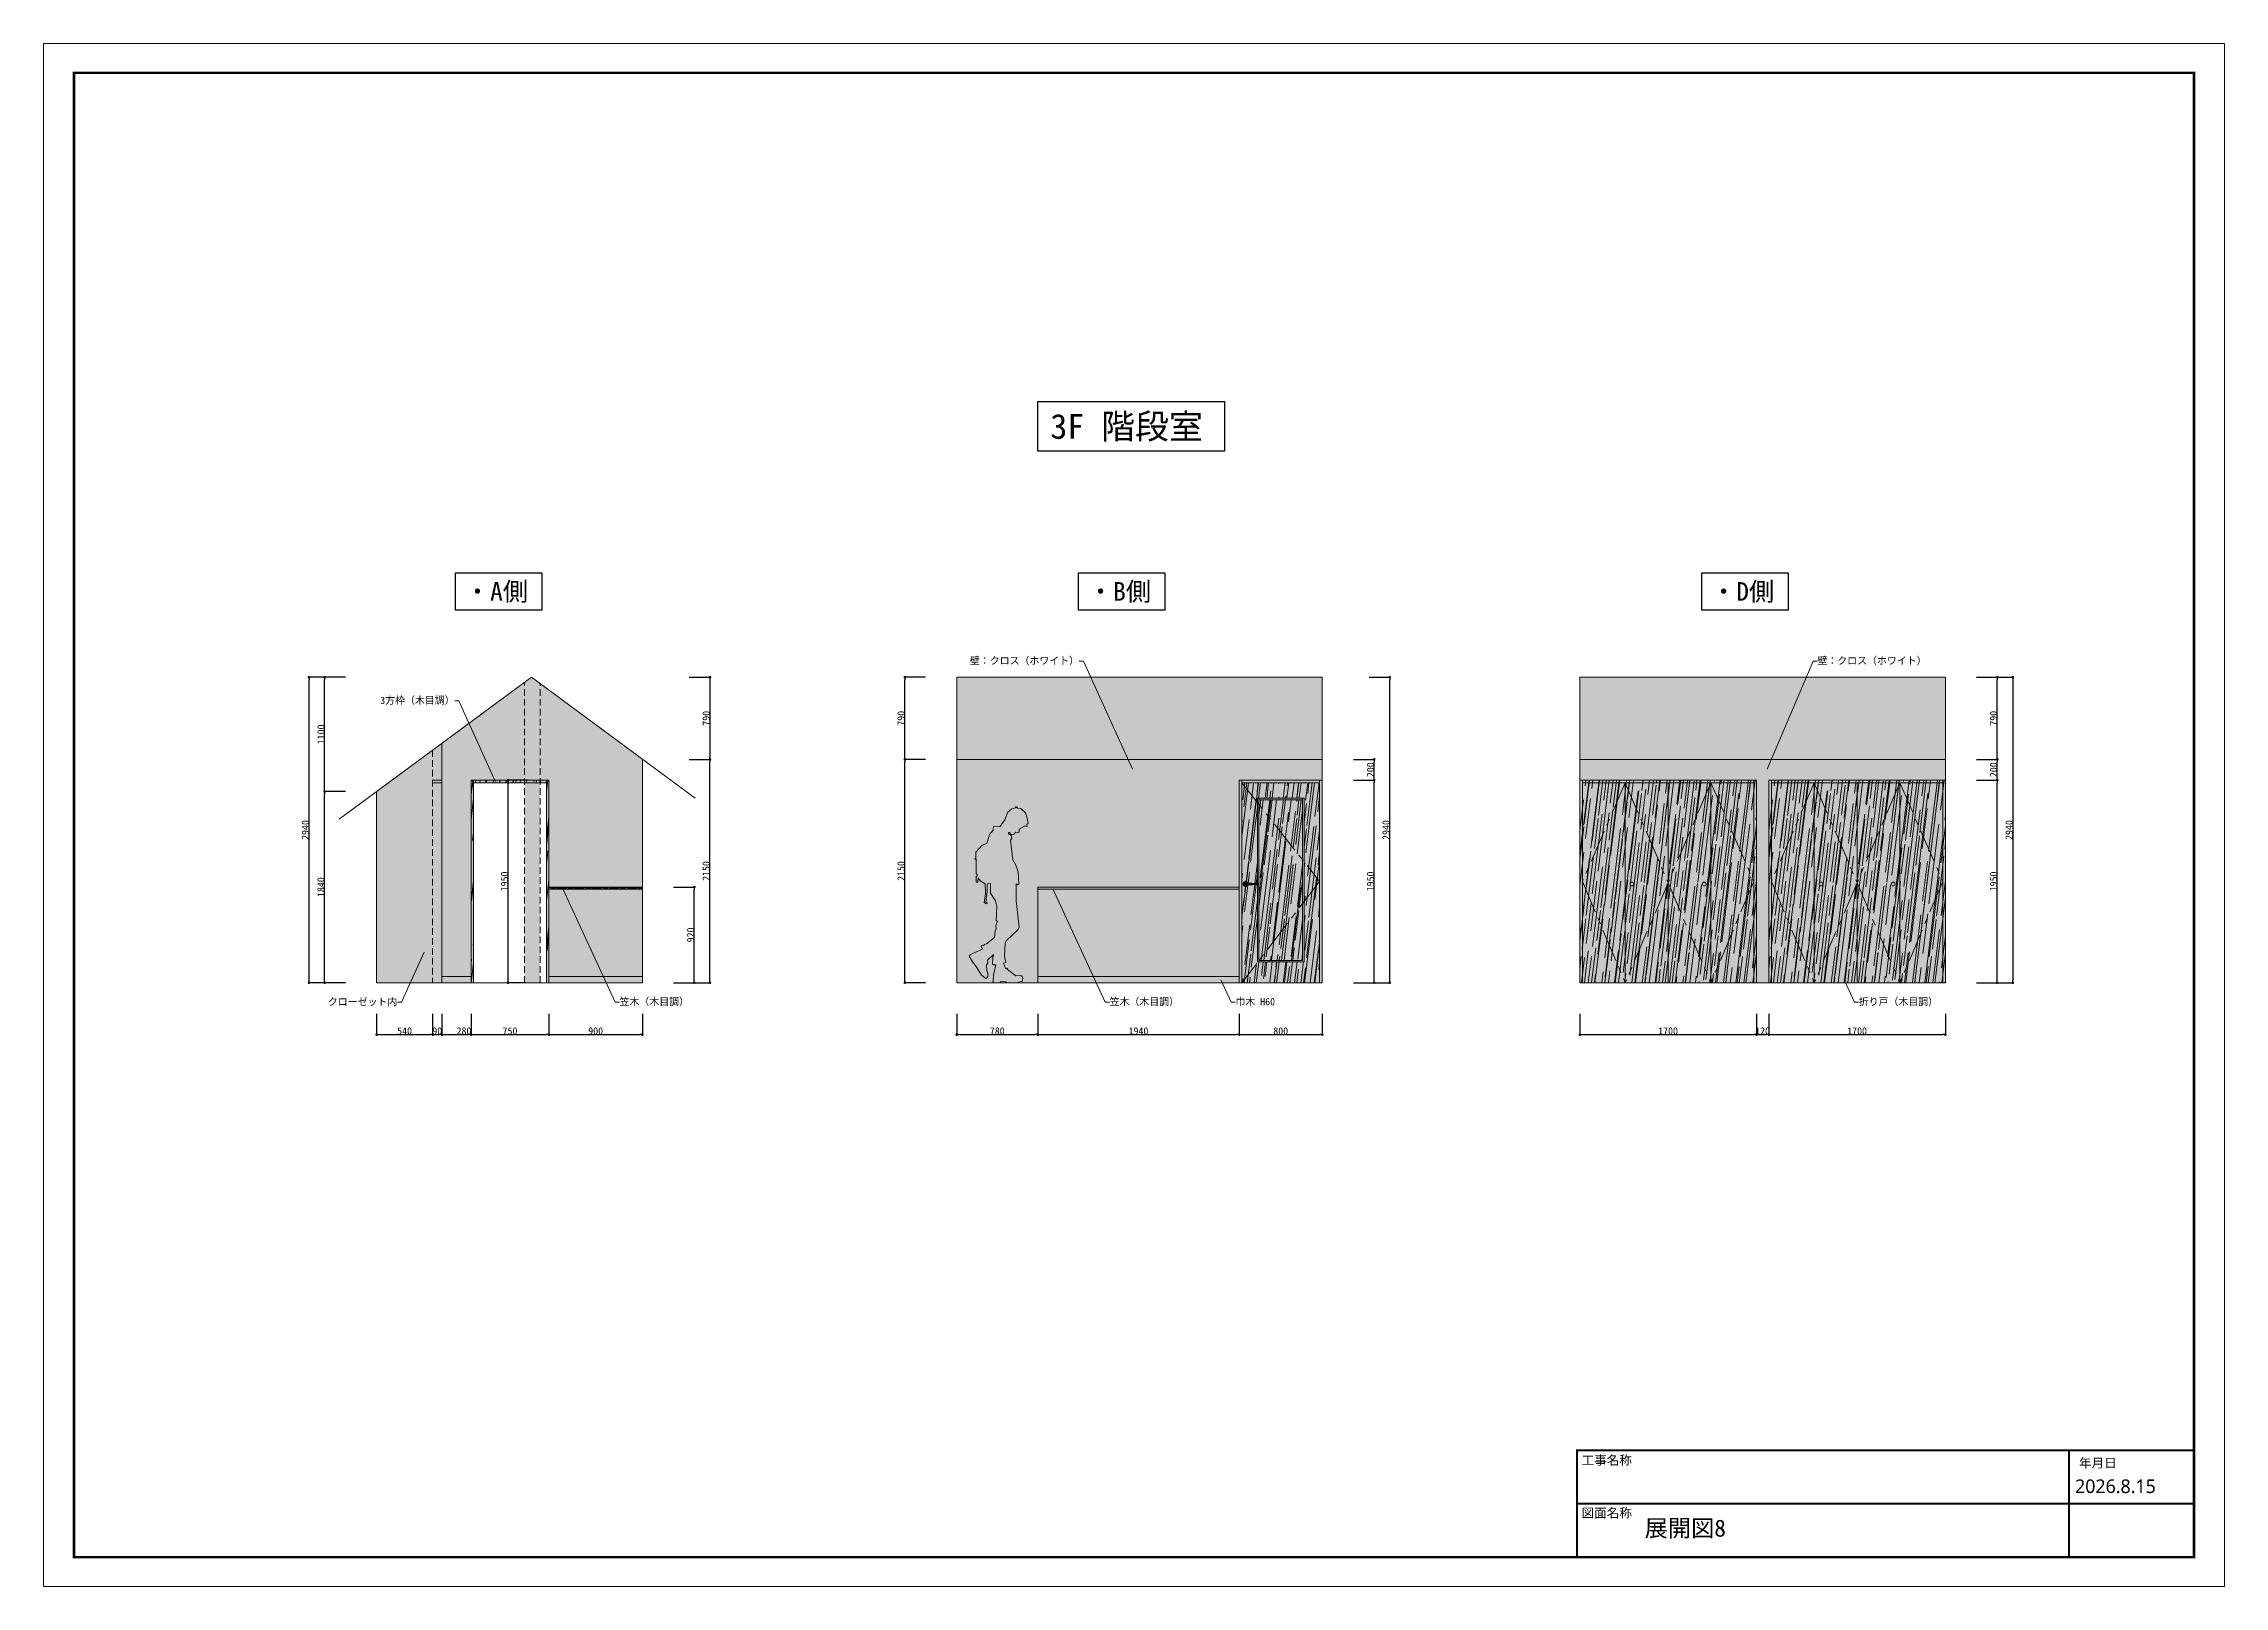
# Model space of a CAD drawing. Header units: millimetres. Extents: x 0 to 21037, y -32678 to 14850.
# Drawn here: x 0 to 21000, y -32678 to -17828 of the extents above; entities that cross this region are included whole.
import ezdxf
from ezdxf import colors
from ezdxf.entities.mleader import LeaderData, LeaderLine
from ezdxf.math import Vec2, Vec3

# ---------------------------------------------------------------- set-up
doc = ezdxf.new("R2010")
doc.units = ezdxf.units.MM
doc.linetypes.add('CENTER', pattern=[50.8, 31.75, -6.35, 6.35, -6.35])
doc.linetypes.add('HIDDEN', pattern=[9.525, 6.35, -3.175])
doc.layers.get('0').update_dxf_attribs({"lineweight": 0})
for name, color, linetype, lineweight in [('002寸法', 7, 'Continuous', 0), ('01用紙枠', 7, 'Continuous', 5), ('展開', 7, 'Continuous', 9), ('展開建具用', 250, 'Continuous', 9)]:
    doc.layers.add(name, color=color, linetype=linetype, lineweight=lineweight)
doc.layers.add('文字', color=7, linetype='Continuous')
doc.styles.get("Standard").update_dxf_attribs({"font": 'MS Mincho.ttf'})
doc.styles.add('メイリオ', font='')
doc.styles.add('小岩', font='MS Mincho.ttf', dxfattribs={"height": 150})
doc.styles.get('メイリオ').set_extended_font_data('Meiryo')
doc.dimstyles.new('寸法', dxfattribs={"dimtxt": 70, "dimasz": 25, "dimexe": 1.5, "dimexo": 200, "dimtad": 1, "dimdec": 0, "dimtxsty": 'Standard', "dimblk": 'DOT', "dimcen": 2.5, "dimadec": 0, "dimazin": 0, "dimtfac": 1, "dimtdec": 0, "dimtmove": 0, "dimatfit": 3, "dimfxl": 200, "dimfxlon": 1, "dimarcsym": 0})

msp = doc.modelspace()

# ---------------------------------------------------------------- texts
at = {"layer": '01用紙枠', "style": 'メイリオ'}
for s, height, p in [('工事名称', 88.69, (14810.5, -31507.4)), ('年月日', 88.69, (19599.6, -31534.2)), ('2026.8.15', 131.53, (19562.1, -31779.7)), ('図面名称', 88.69, (14810.5, -32015.1))]:
    msp.add_text(s, height=height, dxfattribs=at).set_placement(p)
at = {"layer": '文字', "ltscale": 10, "attachment_point": 1, "style": '小岩', "bg_fill": 16, "box_fill_scale": 1.5, "bg_fill_color": 256, "bg_fill_transparency": 0}
for s, width, gutter_width, heights, insert, char_height in [('3F 階段室', 1558.333, 1197, [310.5], (9694.8, -21392.3), 239.4), ('・A側', 653.069, 893.9, [0], (4055.9, -23011.5), 178.79), ('・B側', 653.069, 893.9, [0], (10055.9, -23011.5), 178.79), ('・D側', 653.069, 893.9, [0], (16055.9, -23011.5), 178.79)]:
    msp.add_mtext_dynamic_manual_height_columns(s, width=width, gutter_width=gutter_width, heights=heights, dxfattribs=dict(at, insert=insert, char_height=char_height))
at = {"layer": '文字', "ltscale": 10, "insert": (15416.3, -32034.9), "char_height": 164.17, "attachment_point": 1, "style": '小岩'}
msp.add_mtext_dynamic_manual_height_columns('展開図8', width=2016.698, gutter_width=820.9, heights=[0], dxfattribs=at)

# ---------------------------------------------------------------- blocks, each defined once
blk = doc.blocks.new('_Dot')
at = {"color": 0, "linetype": 'ByBlock', "lineweight": -2}
blk.add_line((-0.5, 0), (-1, 0), dxfattribs=at)
at = {"color": 0, "linetype": 'ByBlock', "const_width": 0.5}
blk.add_lwpolyline([(-0.25, 0, 1), (0.25, 0, 1)], format="xyb", close=True, dxfattribs=at)
blk = doc.blocks.new('*D40')
at = {"layer": '002寸法', "color": 0, "lineweight": -2, "ltscale": 10, "transparency": 16777216}
for p, q in [((2906, -25027), (2705, -25027)), ((2706, -26842), (2706, -25052)), ((2906, -26867), (2705, -26867))]:
    blk.add_line(p, q, dxfattribs=at)
at = {"layer": 'Defpoints', "color": 0, "ltscale": 10, "transparency": 16777216}
for p in [(2706, -25027), (3206, -25027), (3206, -26867)]:
    blk.add_point(p, dxfattribs=at)
at = {"layer": '002寸法', "color": 0, "lineweight": -2, "ltscale": 10, "transparency": 16777216, "xscale": 25, "yscale": 25, "zscale": 25}
for p, rotation in [((2706, -25027), 90), ((2706, -26867), 270)]:
    blk.add_blockref('_Dot', p, dxfattribs=dict(at, rotation=rotation))
at = {"layer": '002寸法', "color": 0, "ltscale": 10, "transparency": 16777216, "insert": (2671, -25947), "char_height": 70, "attachment_point": 5, "rotation": 90}
blk.add_mtext('1840', dxfattribs=at)
blk = doc.blocks.new('*D41')
at = {"layer": '002寸法', "color": 0, "lineweight": -2, "ltscale": 10, "transparency": 16777216}
for p, q in [((2906, -23927), (2705, -23927)), ((2706, -25002), (2706, -23952)), ((2906, -25027), (2705, -25027))]:
    blk.add_line(p, q, dxfattribs=at)
at = {"layer": 'Defpoints', "color": 0, "ltscale": 10, "transparency": 16777216}
for p in [(2706, -23927), (4698, -23927), (3206, -25027)]:
    blk.add_point(p, dxfattribs=at)
at = {"layer": '002寸法', "color": 0, "lineweight": -2, "ltscale": 10, "transparency": 16777216, "xscale": 25, "yscale": 25, "zscale": 25}
for p, rotation in [((2706, -23927), 90), ((2706, -25027), 270)]:
    blk.add_blockref('_Dot', p, dxfattribs=dict(at, rotation=rotation))
at = {"layer": '002寸法', "color": 0, "ltscale": 10, "transparency": 16777216, "insert": (2671, -24477), "char_height": 70, "attachment_point": 5, "rotation": 90}
blk.add_mtext('1100', dxfattribs=at)
blk = doc.blocks.new('*D42')
at = {"layer": '002寸法', "color": 0, "lineweight": -2, "ltscale": 10, "transparency": 16777216}
for p, q in [((2756, -23927), (2555, -23927)), ((2556, -26842), (2556, -23952)), ((2756, -26867), (2555, -26867))]:
    blk.add_line(p, q, dxfattribs=at)
at = {"layer": 'Defpoints', "color": 0, "ltscale": 10, "transparency": 16777216}
for p in [(2556, -23927), (4698, -23927), (3206, -26867)]:
    blk.add_point(p, dxfattribs=at)
at = {"layer": '002寸法', "color": 0, "lineweight": -2, "ltscale": 10, "transparency": 16777216, "xscale": 25, "yscale": 25, "zscale": 25}
for p, rotation in [((2556, -23927), 90), ((2556, -26867), 270)]:
    blk.add_blockref('_Dot', p, dxfattribs=dict(at, rotation=rotation))
at = {"layer": '002寸法', "color": 0, "ltscale": 10, "transparency": 16777216, "insert": (2521, -25397), "char_height": 70, "attachment_point": 5, "rotation": 90}
blk.add_mtext('2940', dxfattribs=at)
blk = doc.blocks.new('*D59')
at = {"layer": '002寸法', "color": 0, "lineweight": -2, "ltscale": 10, "transparency": 16777216}
for p, q in [((3206, -27167), (3206, -27369)), ((3746, -27167), (3746, -27369)), ((3231, -27367), (3721, -27367))]:
    blk.add_line(p, q, dxfattribs=at)
at = {"layer": 'Defpoints', "color": 0, "ltscale": 10, "transparency": 16777216}
for p in [(3206, -26867), (3746, -26867), (3746, -27367)]:
    blk.add_point(p, dxfattribs=at)
at = {"layer": '002寸法', "color": 0, "lineweight": -2, "ltscale": 10, "transparency": 16777216, "xscale": 25, "yscale": 25, "zscale": 25, "rotation": 180}
blk.add_blockref('_Dot', (3206, -27367), dxfattribs=at)
at = {"layer": '002寸法', "color": 0, "lineweight": -2, "ltscale": 10, "transparency": 16777216, "xscale": 25, "yscale": 25, "zscale": 25}
blk.add_blockref('_Dot', (3746, -27367), dxfattribs=at)
at = {"layer": '002寸法', "color": 0, "ltscale": 10, "transparency": 16777216, "insert": (3476, -27332), "char_height": 70, "attachment_point": 5}
blk.add_mtext('540', dxfattribs=at)
blk = doc.blocks.new('*D60')
at = {"layer": '002寸法', "color": 0, "lineweight": -2, "ltscale": 10, "transparency": 16777216}
for p, q in [((3746, -27167), (3746, -27369)), ((3836, -27167), (3836, -27369)), ((3771, -27367), (3811, -27367))]:
    blk.add_line(p, q, dxfattribs=at)
at = {"layer": 'Defpoints', "color": 0, "ltscale": 10, "transparency": 16777216}
for p in [(3746, -26867), (3836, -26867), (3836, -27367)]:
    blk.add_point(p, dxfattribs=at)
at = {"layer": '002寸法', "color": 0, "lineweight": -2, "ltscale": 10, "transparency": 16777216, "xscale": 25, "yscale": 25, "zscale": 25, "rotation": 180}
blk.add_blockref('_Dot', (3746, -27367), dxfattribs=at)
at = {"layer": '002寸法', "color": 0, "lineweight": -2, "ltscale": 10, "transparency": 16777216, "xscale": 25, "yscale": 25, "zscale": 25}
blk.add_blockref('_Dot', (3836, -27367), dxfattribs=at)
at = {"layer": '002寸法', "color": 0, "ltscale": 10, "transparency": 16777216, "insert": (3791, -27332), "char_height": 70, "attachment_point": 5}
blk.add_mtext('90', dxfattribs=at)
blk = doc.blocks.new('*D61')
at = {"layer": '002寸法', "color": 0, "lineweight": -2, "ltscale": 10, "transparency": 16777216}
for p, q in [((3836, -27167), (3836, -27369)), ((4116, -27167), (4116, -27369)), ((3861, -27367), (4091, -27367))]:
    blk.add_line(p, q, dxfattribs=at)
at = {"layer": 'Defpoints', "color": 0, "ltscale": 10, "transparency": 16777216}
for p in [(3836, -26867), (4116, -26867), (4116, -27367)]:
    blk.add_point(p, dxfattribs=at)
at = {"layer": '002寸法', "color": 0, "lineweight": -2, "ltscale": 10, "transparency": 16777216, "xscale": 25, "yscale": 25, "zscale": 25, "rotation": 180}
blk.add_blockref('_Dot', (3836, -27367), dxfattribs=at)
at = {"layer": '002寸法', "color": 0, "lineweight": -2, "ltscale": 10, "transparency": 16777216, "xscale": 25, "yscale": 25, "zscale": 25}
blk.add_blockref('_Dot', (4116, -27367), dxfattribs=at)
at = {"layer": '002寸法', "color": 0, "ltscale": 10, "transparency": 16777216, "insert": (4048, -27332), "char_height": 70, "attachment_point": 5}
blk.add_mtext('280', dxfattribs=at)
blk = doc.blocks.new('*D62')
at = {"layer": '002寸法', "color": 0, "lineweight": -2, "ltscale": 10, "transparency": 16777216}
for p, q in [((4116, -27167), (4116, -27369)), ((4866, -27167), (4866, -27369)), ((4141, -27367), (4841, -27367))]:
    blk.add_line(p, q, dxfattribs=at)
at = {"layer": 'Defpoints', "color": 0, "ltscale": 10, "transparency": 16777216}
for p in [(4116, -26867), (4866, -26867), (4866, -27367)]:
    blk.add_point(p, dxfattribs=at)
at = {"layer": '002寸法', "color": 0, "lineweight": -2, "ltscale": 10, "transparency": 16777216, "xscale": 25, "yscale": 25, "zscale": 25, "rotation": 180}
blk.add_blockref('_Dot', (4116, -27367), dxfattribs=at)
at = {"layer": '002寸法', "color": 0, "lineweight": -2, "ltscale": 10, "transparency": 16777216, "xscale": 25, "yscale": 25, "zscale": 25}
blk.add_blockref('_Dot', (4866, -27367), dxfattribs=at)
at = {"layer": '002寸法', "color": 0, "ltscale": 10, "transparency": 16777216, "insert": (4491, -27332), "char_height": 70, "attachment_point": 5}
blk.add_mtext('750', dxfattribs=at)
blk = doc.blocks.new('*D63')
at = {"layer": '002寸法', "color": 0, "lineweight": -2, "ltscale": 10, "transparency": 16777216}
for p, q in [((4866, -27167), (4866, -27369)), ((5766, -27167), (5766, -27369)), ((4891, -27367), (5741, -27367))]:
    blk.add_line(p, q, dxfattribs=at)
at = {"layer": 'Defpoints', "color": 0, "ltscale": 10, "transparency": 16777216}
for p in [(4866, -26867), (5766, -26867), (5766, -27367)]:
    blk.add_point(p, dxfattribs=at)
at = {"layer": '002寸法', "color": 0, "lineweight": -2, "ltscale": 10, "transparency": 16777216, "xscale": 25, "yscale": 25, "zscale": 25, "rotation": 180}
blk.add_blockref('_Dot', (4866, -27367), dxfattribs=at)
at = {"layer": '002寸法', "color": 0, "lineweight": -2, "ltscale": 10, "transparency": 16777216, "xscale": 25, "yscale": 25, "zscale": 25}
blk.add_blockref('_Dot', (5766, -27367), dxfattribs=at)
at = {"layer": '002寸法', "color": 0, "ltscale": 10, "transparency": 16777216, "insert": (5316, -27332), "char_height": 70, "attachment_point": 5}
blk.add_mtext('900', dxfattribs=at)
blk = doc.blocks.new('*D64')
at = {"layer": '002寸法', "color": 0, "lineweight": -2, "ltscale": 10, "transparency": 16777216}
for p, q in [((6066, -25947), (6268, -25947)), ((6266, -26842), (6266, -25972)), ((6066, -26867), (6268, -26867))]:
    blk.add_line(p, q, dxfattribs=at)
at = {"layer": 'Defpoints', "color": 0, "ltscale": 10, "transparency": 16777216}
for p in [(5766, -25947), (6266, -25947), (5766, -26867)]:
    blk.add_point(p, dxfattribs=at)
at = {"layer": '002寸法', "color": 0, "lineweight": -2, "ltscale": 10, "transparency": 16777216, "xscale": 25, "yscale": 25, "zscale": 25}
for p, rotation in [((6266, -25947), 90), ((6266, -26867), 270)]:
    blk.add_blockref('_Dot', p, dxfattribs=dict(at, rotation=rotation))
at = {"layer": '002寸法', "color": 0, "ltscale": 10, "transparency": 16777216, "insert": (6231, -26407), "char_height": 70, "attachment_point": 5, "rotation": 90}
blk.add_mtext('920', dxfattribs=at)
blk = doc.blocks.new('*D65')
at = {"layer": '002寸法', "color": 0, "lineweight": -2, "ltscale": 10, "transparency": 16777216}
for p, q in [((6216, -24717), (6418, -24717)), ((6416, -26842), (6416, -24742)), ((6216, -26867), (6418, -26867))]:
    blk.add_line(p, q, dxfattribs=at)
at = {"layer": 'Defpoints', "color": 0, "ltscale": 10, "transparency": 16777216}
for p in [(5766, -24717), (6416, -24717), (5766, -26867)]:
    blk.add_point(p, dxfattribs=at)
at = {"layer": '002寸法', "color": 0, "lineweight": -2, "ltscale": 10, "transparency": 16777216, "xscale": 25, "yscale": 25, "zscale": 25}
for p, rotation in [((6416, -24717), 90), ((6416, -26867), 270)]:
    blk.add_blockref('_Dot', p, dxfattribs=dict(at, rotation=rotation))
at = {"layer": '002寸法', "color": 0, "ltscale": 10, "transparency": 16777216, "insert": (6381, -25792), "char_height": 70, "attachment_point": 5, "rotation": 90}
blk.add_mtext('2150', dxfattribs=at)
blk = doc.blocks.new('*D43')
at = {"layer": '002寸法', "color": 0, "lineweight": -2, "ltscale": 10, "transparency": 16777216}
for p, q in [((6216, -23927), (6418, -23927)), ((6416, -23952), (6416, -24692)), ((6216, -24717), (6418, -24717))]:
    blk.add_line(p, q, dxfattribs=at)
at = {"layer": 'Defpoints', "color": 0, "ltscale": 10, "transparency": 16777216}
for p in [(4698, -23927), (5766, -24717), (6416, -24717)]:
    blk.add_point(p, dxfattribs=at)
at = {"layer": '002寸法', "color": 0, "lineweight": -2, "ltscale": 10, "transparency": 16777216, "xscale": 25, "yscale": 25, "zscale": 25}
for p, rotation in [((6416, -23927), 90), ((6416, -24717), 270)]:
    blk.add_blockref('_Dot', p, dxfattribs=dict(at, rotation=rotation))
at = {"layer": '002寸法', "color": 0, "ltscale": 10, "transparency": 16777216, "insert": (6381, -24322), "char_height": 70, "attachment_point": 5, "rotation": 90}
blk.add_mtext('790', dxfattribs=at)
blk = doc.blocks.new('*D66')
at = {"layer": '002寸法', "color": 0, "lineweight": -2, "ltscale": 10, "transparency": 16777216}
for p, q in [((8493, -24717), (8291, -24717)), ((8293, -26842), (8293, -24742)), ((8493, -26867), (8291, -26867))]:
    blk.add_line(p, q, dxfattribs=at)
at = {"layer": 'Defpoints', "color": 0, "ltscale": 10, "transparency": 16777216}
for p in [(8293, -24717), (8793, -24717), (8793, -26867)]:
    blk.add_point(p, dxfattribs=at)
at = {"layer": '002寸法', "color": 0, "lineweight": -2, "ltscale": 10, "transparency": 16777216, "xscale": 25, "yscale": 25, "zscale": 25}
for p, rotation in [((8293, -24717), 90), ((8293, -26867), 270)]:
    blk.add_blockref('_Dot', p, dxfattribs=dict(at, rotation=rotation))
at = {"layer": '002寸法', "color": 0, "ltscale": 10, "transparency": 16777216, "insert": (8257, -25792), "char_height": 70, "attachment_point": 5, "rotation": 90}
blk.add_mtext('2150', dxfattribs=at)
blk = doc.blocks.new('*D67')
at = {"layer": '002寸法', "color": 0, "lineweight": -2, "ltscale": 10, "transparency": 16777216}
for p, q in [((8493, -23927), (8291, -23927)), ((8293, -24692), (8293, -23952)), ((8493, -24717), (8291, -24717))]:
    blk.add_line(p, q, dxfattribs=at)
at = {"layer": 'Defpoints', "color": 0, "ltscale": 10, "transparency": 16777216}
for p in [(8293, -23927), (8793, -23927), (8793, -24717)]:
    blk.add_point(p, dxfattribs=at)
at = {"layer": '002寸法', "color": 0, "lineweight": -2, "ltscale": 10, "transparency": 16777216, "xscale": 25, "yscale": 25, "zscale": 25}
for p, rotation in [((8293, -23927), 90), ((8293, -24717), 270)]:
    blk.add_blockref('_Dot', p, dxfattribs=dict(at, rotation=rotation))
at = {"layer": '002寸法', "color": 0, "ltscale": 10, "transparency": 16777216, "insert": (8257, -24322), "char_height": 70, "attachment_point": 5, "rotation": 90}
blk.add_mtext('790', dxfattribs=at)
blk = doc.blocks.new('*D68')
at = {"layer": '002寸法', "color": 0, "lineweight": -2, "ltscale": 10, "transparency": 16777216}
for p, q in [((8793, -27167), (8793, -27369)), ((9573, -27167), (9573, -27369)), ((8818, -27367), (9548, -27367))]:
    blk.add_line(p, q, dxfattribs=at)
at = {"layer": 'Defpoints', "color": 0, "ltscale": 10, "transparency": 16777216}
for p in [(8793, -26867), (9573, -26867), (9573, -27367)]:
    blk.add_point(p, dxfattribs=at)
at = {"layer": '002寸法', "color": 0, "lineweight": -2, "ltscale": 10, "transparency": 16777216, "xscale": 25, "yscale": 25, "zscale": 25, "rotation": 180}
blk.add_blockref('_Dot', (8793, -27367), dxfattribs=at)
at = {"layer": '002寸法', "color": 0, "lineweight": -2, "ltscale": 10, "transparency": 16777216, "xscale": 25, "yscale": 25, "zscale": 25}
blk.add_blockref('_Dot', (9573, -27367), dxfattribs=at)
at = {"layer": '002寸法', "color": 0, "ltscale": 10, "transparency": 16777216, "insert": (9183, -27332), "char_height": 70, "attachment_point": 5}
blk.add_mtext('780', dxfattribs=at)
blk = doc.blocks.new('*D69')
at = {"layer": '002寸法', "color": 0, "lineweight": -2, "ltscale": 10, "transparency": 16777216}
for p, q in [((9573, -27167), (9573, -27369)), ((11513, -27167), (11513, -27369)), ((9598, -27367), (11488, -27367))]:
    blk.add_line(p, q, dxfattribs=at)
at = {"layer": 'Defpoints', "color": 0, "ltscale": 10, "transparency": 16777216}
for p in [(9573, -26867), (11513, -26867), (11513, -27367)]:
    blk.add_point(p, dxfattribs=at)
at = {"layer": '002寸法', "color": 0, "lineweight": -2, "ltscale": 10, "transparency": 16777216, "xscale": 25, "yscale": 25, "zscale": 25, "rotation": 180}
blk.add_blockref('_Dot', (9573, -27367), dxfattribs=at)
at = {"layer": '002寸法', "color": 0, "lineweight": -2, "ltscale": 10, "transparency": 16777216, "xscale": 25, "yscale": 25, "zscale": 25}
blk.add_blockref('_Dot', (11513, -27367), dxfattribs=at)
at = {"layer": '002寸法', "color": 0, "ltscale": 10, "transparency": 16777216, "insert": (10543, -27332), "char_height": 70, "attachment_point": 5}
blk.add_mtext('1940', dxfattribs=at)
blk = doc.blocks.new('*D70')
at = {"layer": '002寸法', "color": 0, "lineweight": -2, "ltscale": 10, "transparency": 16777216}
for p, q in [((11513, -27167), (11513, -27369)), ((12313, -27167), (12313, -27369)), ((11538, -27367), (12288, -27367))]:
    blk.add_line(p, q, dxfattribs=at)
at = {"layer": 'Defpoints', "color": 0, "ltscale": 10, "transparency": 16777216}
for p in [(11513, -26867), (12313, -26867), (12313, -27367)]:
    blk.add_point(p, dxfattribs=at)
at = {"layer": '002寸法', "color": 0, "lineweight": -2, "ltscale": 10, "transparency": 16777216, "xscale": 25, "yscale": 25, "zscale": 25, "rotation": 180}
blk.add_blockref('_Dot', (11513, -27367), dxfattribs=at)
at = {"layer": '002寸法', "color": 0, "lineweight": -2, "ltscale": 10, "transparency": 16777216, "xscale": 25, "yscale": 25, "zscale": 25}
blk.add_blockref('_Dot', (12313, -27367), dxfattribs=at)
at = {"layer": '002寸法', "color": 0, "ltscale": 10, "transparency": 16777216, "insert": (11913, -27332), "char_height": 70, "attachment_point": 5}
blk.add_mtext('800', dxfattribs=at)
blk = doc.blocks.new('*D71')
at = {"layer": '002寸法', "color": 0, "lineweight": -2, "ltscale": 10, "transparency": 16777216}
for p, q in [((12613, -24917), (12814, -24917)), ((12813, -26842), (12813, -24942)), ((12613, -26867), (12814, -26867))]:
    blk.add_line(p, q, dxfattribs=at)
at = {"layer": 'Defpoints', "color": 0, "ltscale": 10, "transparency": 16777216}
for p in [(12313, -24917), (12813, -24917), (12313, -26867)]:
    blk.add_point(p, dxfattribs=at)
at = {"layer": '002寸法', "color": 0, "lineweight": -2, "ltscale": 10, "transparency": 16777216, "xscale": 25, "yscale": 25, "zscale": 25}
for p, rotation in [((12813, -24917), 90), ((12813, -26867), 270)]:
    blk.add_blockref('_Dot', p, dxfattribs=dict(at, rotation=rotation))
at = {"layer": '002寸法', "color": 0, "ltscale": 10, "transparency": 16777216, "insert": (12777, -25892), "char_height": 70, "attachment_point": 5, "rotation": 90}
blk.add_mtext('1950', dxfattribs=at)
blk = doc.blocks.new('*D72')
at = {"layer": '002寸法', "color": 0, "lineweight": -2, "ltscale": 10, "transparency": 16777216}
for p, q in [((12613, -24717), (12814, -24717)), ((12813, -24892), (12813, -24742)), ((12613, -24917), (12814, -24917))]:
    blk.add_line(p, q, dxfattribs=at)
at = {"layer": 'Defpoints', "color": 0, "ltscale": 10, "transparency": 16777216}
for p in [(12313, -24717), (12813, -24717), (12313, -24917)]:
    blk.add_point(p, dxfattribs=at)
at = {"layer": '002寸法', "color": 0, "lineweight": -2, "ltscale": 10, "transparency": 16777216, "xscale": 25, "yscale": 25, "zscale": 25}
for p, rotation in [((12813, -24717), 90), ((12813, -24917), 270)]:
    blk.add_blockref('_Dot', p, dxfattribs=dict(at, rotation=rotation))
at = {"layer": '002寸法', "color": 0, "ltscale": 10, "transparency": 16777216, "insert": (12777, -24817), "char_height": 70, "attachment_point": 5, "rotation": 90}
blk.add_mtext('200', dxfattribs=at)
blk = doc.blocks.new('*D73')
at = {"layer": '002寸法', "color": 0, "lineweight": -2, "ltscale": 10, "transparency": 16777216}
for p, q in [((12763, -23927), (12964, -23927)), ((12963, -26842), (12963, -23952)), ((12763, -26867), (12964, -26867))]:
    blk.add_line(p, q, dxfattribs=at)
at = {"layer": 'Defpoints', "color": 0, "ltscale": 10, "transparency": 16777216}
for p in [(12313, -23927), (12963, -23927), (12313, -26867)]:
    blk.add_point(p, dxfattribs=at)
at = {"layer": '002寸法', "color": 0, "lineweight": -2, "ltscale": 10, "transparency": 16777216, "xscale": 25, "yscale": 25, "zscale": 25}
for p, rotation in [((12963, -23927), 90), ((12963, -26867), 270)]:
    blk.add_blockref('_Dot', p, dxfattribs=dict(at, rotation=rotation))
at = {"layer": '002寸法', "color": 0, "ltscale": 10, "transparency": 16777216, "insert": (12927, -25397), "char_height": 70, "attachment_point": 5, "rotation": 90}
blk.add_mtext('2940', dxfattribs=at)
blk = doc.blocks.new('*D74')
at = {"layer": '002寸法', "color": 0, "lineweight": -2, "ltscale": 10, "transparency": 16777216}
for p, q in [((14793, -27167), (14793, -27369)), ((16493, -27167), (16493, -27369)), ((14818, -27367), (16468, -27367))]:
    blk.add_line(p, q, dxfattribs=at)
at = {"layer": 'Defpoints', "color": 0, "ltscale": 10, "transparency": 16777216}
for p in [(14793, -26867), (16493, -26867), (16493, -27367)]:
    blk.add_point(p, dxfattribs=at)
at = {"layer": '002寸法', "color": 0, "lineweight": -2, "ltscale": 10, "transparency": 16777216, "xscale": 25, "yscale": 25, "zscale": 25, "rotation": 180}
blk.add_blockref('_Dot', (14793, -27367), dxfattribs=at)
at = {"layer": '002寸法', "color": 0, "lineweight": -2, "ltscale": 10, "transparency": 16777216, "xscale": 25, "yscale": 25, "zscale": 25}
blk.add_blockref('_Dot', (16493, -27367), dxfattribs=at)
at = {"layer": '002寸法', "color": 0, "ltscale": 10, "transparency": 16777216, "insert": (15643, -27332), "char_height": 70, "attachment_point": 5}
blk.add_mtext('1700', dxfattribs=at)
blk = doc.blocks.new('*D75')
at = {"layer": '002寸法', "color": 0, "lineweight": -2, "ltscale": 10, "transparency": 16777216}
for p, q in [((16493, -27167), (16493, -27369)), ((16613, -27167), (16613, -27369)), ((16518, -27367), (16588, -27367))]:
    blk.add_line(p, q, dxfattribs=at)
at = {"layer": 'Defpoints', "color": 0, "ltscale": 10, "transparency": 16777216}
for p in [(16493, -26867), (16613, -26867), (16613, -27367)]:
    blk.add_point(p, dxfattribs=at)
at = {"layer": '002寸法', "color": 0, "lineweight": -2, "ltscale": 10, "transparency": 16777216, "xscale": 25, "yscale": 25, "zscale": 25, "rotation": 180}
blk.add_blockref('_Dot', (16493, -27367), dxfattribs=at)
at = {"layer": '002寸法', "color": 0, "lineweight": -2, "ltscale": 10, "transparency": 16777216, "xscale": 25, "yscale": 25, "zscale": 25}
blk.add_blockref('_Dot', (16613, -27367), dxfattribs=at)
at = {"layer": '002寸法', "color": 0, "ltscale": 10, "transparency": 16777216, "insert": (16553, -27332), "char_height": 70, "attachment_point": 5}
blk.add_mtext('120', dxfattribs=at)
blk = doc.blocks.new('*D76')
at = {"layer": '002寸法', "color": 0, "lineweight": -2, "ltscale": 10, "transparency": 16777216}
for p, q in [((16613, -27167), (16613, -27369)), ((18313, -27167), (18313, -27369)), ((16638, -27367), (18288, -27367))]:
    blk.add_line(p, q, dxfattribs=at)
at = {"layer": 'Defpoints', "color": 0, "ltscale": 10, "transparency": 16777216}
for p in [(16613, -26867), (18313, -26867), (18313, -27367)]:
    blk.add_point(p, dxfattribs=at)
at = {"layer": '002寸法', "color": 0, "lineweight": -2, "ltscale": 10, "transparency": 16777216, "xscale": 25, "yscale": 25, "zscale": 25, "rotation": 180}
blk.add_blockref('_Dot', (16613, -27367), dxfattribs=at)
at = {"layer": '002寸法', "color": 0, "lineweight": -2, "ltscale": 10, "transparency": 16777216, "xscale": 25, "yscale": 25, "zscale": 25}
blk.add_blockref('_Dot', (18313, -27367), dxfattribs=at)
at = {"layer": '002寸法', "color": 0, "ltscale": 10, "transparency": 16777216, "insert": (17463, -27332), "char_height": 70, "attachment_point": 5}
blk.add_mtext('1700', dxfattribs=at)
blk = doc.blocks.new('*D77')
at = {"layer": '002寸法', "color": 0, "lineweight": -2, "ltscale": 10, "transparency": 16777216}
for p, q in [((18613, -24917), (18814, -24917)), ((18813, -26842), (18813, -24942)), ((18613, -26867), (18814, -26867))]:
    blk.add_line(p, q, dxfattribs=at)
at = {"layer": 'Defpoints', "color": 0, "ltscale": 10, "transparency": 16777216}
for p in [(18313, -24917), (18813, -24917), (18313, -26867)]:
    blk.add_point(p, dxfattribs=at)
at = {"layer": '002寸法', "color": 0, "lineweight": -2, "ltscale": 10, "transparency": 16777216, "xscale": 25, "yscale": 25, "zscale": 25}
for p, rotation in [((18813, -24917), 90), ((18813, -26867), 270)]:
    blk.add_blockref('_Dot', p, dxfattribs=dict(at, rotation=rotation))
at = {"layer": '002寸法', "color": 0, "ltscale": 10, "transparency": 16777216, "insert": (18777, -25892), "char_height": 70, "attachment_point": 5, "rotation": 90}
blk.add_mtext('1950', dxfattribs=at)
blk = doc.blocks.new('*D78')
at = {"layer": '002寸法', "color": 0, "lineweight": -2, "ltscale": 10, "transparency": 16777216}
for p, q in [((18613, -24717), (18814, -24717)), ((18813, -24892), (18813, -24742)), ((18613, -24917), (18814, -24917))]:
    blk.add_line(p, q, dxfattribs=at)
at = {"layer": 'Defpoints', "color": 0, "ltscale": 10, "transparency": 16777216}
for p in [(18313, -24717), (18813, -24717), (18313, -24917)]:
    blk.add_point(p, dxfattribs=at)
at = {"layer": '002寸法', "color": 0, "lineweight": -2, "ltscale": 10, "transparency": 16777216, "xscale": 25, "yscale": 25, "zscale": 25}
for p, rotation in [((18813, -24717), 90), ((18813, -24917), 270)]:
    blk.add_blockref('_Dot', p, dxfattribs=dict(at, rotation=rotation))
at = {"layer": '002寸法', "color": 0, "ltscale": 10, "transparency": 16777216, "insert": (18777, -24817), "char_height": 70, "attachment_point": 5, "rotation": 90}
blk.add_mtext('200', dxfattribs=at)
blk = doc.blocks.new('*D79')
at = {"layer": '002寸法', "color": 0, "lineweight": -2, "ltscale": 10, "transparency": 16777216}
for p, q in [((18613, -23927), (18814, -23927)), ((18813, -24692), (18813, -23952)), ((18613, -24717), (18814, -24717))]:
    blk.add_line(p, q, dxfattribs=at)
at = {"layer": 'Defpoints', "color": 0, "ltscale": 10, "transparency": 16777216}
for p in [(18313, -23927), (18813, -23927), (18313, -24717)]:
    blk.add_point(p, dxfattribs=at)
at = {"layer": '002寸法', "color": 0, "lineweight": -2, "ltscale": 10, "transparency": 16777216, "xscale": 25, "yscale": 25, "zscale": 25}
for p, rotation in [((18813, -23927), 90), ((18813, -24717), 270)]:
    blk.add_blockref('_Dot', p, dxfattribs=dict(at, rotation=rotation))
at = {"layer": '002寸法', "color": 0, "ltscale": 10, "transparency": 16777216, "insert": (18777, -24322), "char_height": 70, "attachment_point": 5, "rotation": 90}
blk.add_mtext('790', dxfattribs=at)
blk = doc.blocks.new('*D80')
at = {"layer": '002寸法', "color": 0, "lineweight": -2, "ltscale": 10, "transparency": 16777216}
for p, q in [((18763, -23927), (18964, -23927)), ((18963, -23952), (18963, -26842)), ((18763, -26867), (18964, -26867))]:
    blk.add_line(p, q, dxfattribs=at)
at = {"layer": 'Defpoints', "color": 0, "ltscale": 10, "transparency": 16777216}
for p in [(18313, -23927), (18313, -26867), (18963, -26867)]:
    blk.add_point(p, dxfattribs=at)
at = {"layer": '002寸法', "color": 0, "lineweight": -2, "ltscale": 10, "transparency": 16777216, "xscale": 25, "yscale": 25, "zscale": 25}
for p, rotation in [((18963, -23927), 90), ((18963, -26867), 270)]:
    blk.add_blockref('_Dot', p, dxfattribs=dict(at, rotation=rotation))
at = {"layer": '002寸法', "color": 0, "ltscale": 10, "transparency": 16777216, "insert": (18927, -25397), "char_height": 70, "attachment_point": 5, "rotation": 90}
blk.add_mtext('2940', dxfattribs=at)
blk = doc.blocks.new('*D95')
at = {"layer": '002寸法', "color": 0, "lineweight": -2, "ltscale": 10, "transparency": 16777216}
for p, q in [((4666, -24917), (4472, -24917)), ((4473, -26842), (4473, -24942)), ((4641, -26867), (4472, -26867))]:
    blk.add_line(p, q, dxfattribs=at)
at = {"layer": 'Defpoints', "color": 0, "ltscale": 10, "transparency": 16777216}
for p in [(4473, -24917), (4866, -24917), (4841, -26867)]:
    blk.add_point(p, dxfattribs=at)
at = {"layer": '002寸法', "color": 0, "lineweight": -2, "ltscale": 10, "transparency": 16777216, "xscale": 25, "yscale": 25, "zscale": 25}
for p, rotation in [((4473, -24917), 90), ((4473, -26867), 270)]:
    blk.add_blockref('_Dot', p, dxfattribs=dict(at, rotation=rotation))
at = {"layer": '002寸法', "color": 0, "ltscale": 10, "transparency": 16777216, "insert": (4438, -25892), "char_height": 70, "attachment_point": 5, "rotation": 90}
blk.add_mtext('1950', dxfattribs=at)
blk = doc.blocks.new('人物（CAD素材.com）e3da52cb')
at = {"color": 0, "linetype": 'ByBlock', "lineweight": -2}
blk.add_lwpolyline([(260, 311), (347, 274), (360, 258), (329, 204), (292, 157), (243, 75), (202, 43), (180, 57), (181, 95), (191, 115), (193, 174), (180, 190), (185, 219), (126, 275), (122, 268), (134, 252), (135, 182), (127, 174), (105, 173), (128, 77), (130, 10), (124, 2), (67, 2), (59, 13), (9, 11), (0, 0), (-106, 4), (-154, 18), (-157, 49), (-150, 61), (-136, 70), (-90, 69), (-8, 130), (-8, 143), (-2, 143), (-2, 131), (10, 138), (31, 190), (9, 197), (20, 256), (15, 384), (6, 405), (-112, 513), (-121, 535), (-93, 791), (-91, 954), (-108, 945), (-116, 946), (-111, 1070), (-89, 1133), (-61, 1184), (-38, 1374), (-51, 1389), (-44, 1418), (-27, 1432), (-20, 1430), (-19, 1449), (-32, 1448), (-32, 1439), (-46, 1426), (-66, 1428), (-89, 1452), (-115, 1448), (-119, 1450), (-119, 1479), (-177, 1513), (-187, 1504), (-196, 1501), (-194, 1529), (-208, 1534), (-195, 1598), (-182, 1636), (-135, 1680), (-104, 1681), (-101, 1694), (-94, 1693), (-94, 1686), (-89, 1696), (-86, 1695), (-85, 1686), (-51, 1677), (-10, 1645), (19, 1570), (66, 1502), (128, 1508), (131, 1470), (164, 1430), (190, 1341), (235, 1325), (297, 1257), (297, 1204), (306, 1193), (301, 1188), (293, 1195), (292, 1050), (285, 1043), (285, 1032), (294, 1023), (294, 971), (279, 971), (279, 990), (274, 991), (273, 1012), (254, 984), (206, 955), (205, 858), (215, 772), (192, 761), (188, 769), (200, 777), (188, 878), (187, 952), (169, 960), (154, 957), (154, 865), (106, 790), (95, 738), (100, 597), (89, 593), (102, 563), (103, 548), (101, 519), (111, 498), (117, 436), (195, 377), (217, 370), (219, 357), (233, 362), (246, 360), (246, 349), (233, 329)], close=True, dxfattribs=at)

# ---------------------------------------------------------------- dimensions: what is measured, and where the dimension line sits
at = {"layer": '002寸法', "ltscale": 10}
for base, p1, p2, picture, middle in [((2556.4, -23927.2), (3206.4, -26867.2), (4697.8, -23927.2), '*D42', (2520.8, -25397.2)), ((2706.4103, -23927.1972), (3206.4103, -25026.7026), (4697.774, -23927.1972), '*D41', (2670.7853, -24476.9499)), ((6416.4, -24717), (4697.8, -23927.2), (5766.4, -24717), '*D43', (6380.8, -24322.1)), ((8292.9, -23927.2), (8792.9, -24717.2), (8792.9, -23927.2), '*D67', (8257.3, -24322.2)), ((12962.9, -23927.2), (12312.9, -26867.2), (12312.9, -23927.2), '*D73', (12927.3, -25397.2)), ((18812.9, -23927.2), (18312.9, -24717.2), (18312.9, -23927.2), '*D79', (18777.3, -24322.2)), ((18962.9, -26867.2), (18312.9, -23927.2), (18312.9, -26867.2), '*D80', (18927.3, -25397.2)), ((6416.4, -24717), (5766.4, -26867.2), (5766.4, -24717), '*D65', (6380.8, -25792.1)), ((8292.9, -24717.2), (8792.9, -26867.2), (8792.9, -24717.2), '*D66', (8257.3, -25792.2)), ((4473.5, -24917.2), (4841, -26867.2), (4866, -24917.2), '*D95', (4437.9, -25892.2)), ((12812.9, -24917.2), (12312.9, -26867.2), (12312.9, -24917.2), '*D71', (12777.3, -25892.2)), ((18812.9, -24917.2), (18312.9, -26867.2), (18312.9, -24917.2), '*D77', (18777.3, -25892.2)), ((2706.4103, -25026.7026), (3206.4103, -26867.1972), (3206.4103, -25026.7026), '*D40', (2670.7853, -25946.9499)), ((6266.4, -25947.2), (5766.4, -26867.2), (5766.4, -25947.2), '*D64', (6230.8, -26407.2))]:
    dim = msp.add_linear_dim(base=base, p1=p1, p2=p2, angle=90, dimstyle='寸法', dxfattribs=at)
    dim.commit()
    dim.dimension.update_dxf_attribs({"geometry": picture, "text_midpoint": middle})
for base, p1, p2, picture, middle in [((12812.9, -24717.2), (12312.9, -24917.2), (12312.9, -24717.2), '*D72', (12812.9, -24817.2)), ((18812.9, -24717.2), (18312.9, -24917.2), (18312.9, -24717.2), '*D78', (18812.9, -24817.2))]:
    dim = msp.add_linear_dim(base=base, p1=p1, p2=p2, angle=90, dimstyle='寸法', dxfattribs=at)
    dim.commit()
    dim.dimension.update_dxf_attribs({"geometry": picture, "text_midpoint": middle, "dimtype": 160})
for base, p1, p2, picture, middle in [((3746, -27367.2), (3206.4, -26867.2), (3746, -26867.2), '*D59', (3476.2, -27331.6)), ((4866, -27367.2), (4116, -26867.2), (4866, -26867.2), '*D62', (4491, -27331.6)), ((5766.4, -27367.2), (4866, -26867.2), (5766.4, -26867.2), '*D63', (5316.2, -27331.6)), ((9572.9, -27367.2), (8792.9, -26867.2), (9572.9, -26867.2), '*D68', (9182.9, -27331.6)), ((11512.9, -27367.2), (9572.9, -26867.2), (11512.9, -26867.2), '*D69', (10542.9, -27331.6)), ((12312.9, -27367.2), (11512.9, -26867.2), (12312.9, -26867.2), '*D70', (11912.9, -27331.6)), ((16492.9, -27367.2), (14792.9, -26867.2), (16492.9, -26867.2), '*D74', (15642.9, -27331.6)), ((18312.9, -27367.2), (16612.9, -26867.2), (18312.9, -26867.2), '*D76', (17462.9, -27331.6))]:
    dim = msp.add_linear_dim(base=base, p1=p1, p2=p2, dimstyle='寸法', dxfattribs=at)
    dim.commit()
    dim.dimension.update_dxf_attribs({"geometry": picture, "text_midpoint": middle})
for base, p1, p2, picture, middle in [((3836, -27367.2), (3746, -26867.2), (3836, -26867.2), '*D60', (3791, -27367.2)), ((4116, -27367.2), (3836, -26867.2), (4116, -26867.2), '*D61', (4047.9, -27367.2)), ((16612.9, -27367.2), (16492.9, -26867.2), (16612.9, -26867.2), '*D75', (16552.9, -27367.2))]:
    dim = msp.add_linear_dim(base=base, p1=p1, p2=p2, dimstyle='寸法', dxfattribs=at)
    dim.commit()
    dim.dimension.update_dxf_attribs({"geometry": picture, "text_midpoint": middle, "dimtype": 160})

# ---------------------------------------------------------------- hatches: boundary and pattern name
at = {"layer": '展開', "ltscale": 10, "true_color": 0xfffefa}
h = msp.add_hatch(color=7, dxfattribs=at)
h.dxf.hatch_style = 1
h.paths.add_polyline_path([(4631.4, -24917.2), (4781.4, -24917.2), (4781.4, -23989), (4697.8, -23927.2), (4631.4, -23976.1)])
h.paths.add_polyline_path([(4631.4, -26867.2), (4781.4, -26867.2), (4781.4, -24942.2), (4631.4, -24942.2)])
h = msp.add_hatch(color=7, dxfattribs=at)
h.dxf.hatch_style = 1
h.paths.add_polyline_path([(12312.9, -24717.2), (12312.9, -23927.2), (8792.9, -23927.2), (8792.9, -24717.2)])
h.paths.add_polyline_path([(8792.9, -24717.2), (8792.9, -26867.2), (9572.9, -26867.2), (9572.9, -25947.2), (11512.9, -25947.2), (11512.9, -24917.2), (12312.9, -24917.2), (12312.9, -24717.2)])
h = msp.add_hatch(color=7, dxfattribs=at)
h.dxf.hatch_style = 1
h.paths.add_polyline_path([(18312.9, -24717.2), (18312.9, -23927.2), (14792.9, -23927.2), (14792.9, -24717.2)])
h.paths.add_polyline_path([(14792.9, -24717.2), (14792.9, -24917.2), (14817.9, -24917.2), (16467.9, -24917.2), (16492.9, -24917.2), (16492.9, -26867.2), (16612.9, -26867.2), (16612.9, -24917.2), (16637.9, -24917.2), (18287.9, -24917.2), (18312.9, -24917.2), (18312.9, -24717.2)])
h = msp.add_hatch(color=7, dxfattribs=at)
h.dxf.hatch_style = 1
h.paths.add_polyline_path([(3746, -24628.9), (3206.4, -25026.7), (3206.4, -26867.2), (3746, -26867.2)])
h.paths.add_polyline_path([(3836, -24562.5), (3746, -24628.9), (3746, -24917.2), (3836, -24917.2)])
h.paths.add_polyline_path([(4631.4, -23976.1), (3836, -24562.5), (3836, -24917.2), (3836, -26807.2), (4116, -26807.2), (4116, -24917.2), (4631.4, -24917.2)])
h.paths.add_polyline_path([(4781.4, -23989), (4781.4, -24917.2), (4866, -24917.2), (4866, -25947.2), (5766.4, -25947.2), (5766.4, -24717)])
h.paths.add_polyline_path([(5766.4, -25967.2), (4866, -25967.2), (4866, -26807.2), (5766.4, -26807.2)])
at = {"layer": '展開', "ltscale": 10, "true_color": 0xf0c089, "transparency": 33554607}
h = msp.add_hatch(color=31, dxfattribs=at)
h.dxf.hatch_style = 1
h.paths.add_polyline_path([(3836, -24917.2), (3746, -24917.2), (3746, -24942.2), (3836, -24942.2)])
h.paths.add_polyline_path([(3836, -24942.2), (3746, -24942.2), (3746, -26867.2), (3836, -26867.2)])
h = msp.add_hatch(color=31, dxfattribs=at)
h.dxf.hatch_style = 1
h.paths.add_polyline_path([(4141, -24917.2), (4116, -24917.2), (4116, -26867.2), (4141, -26867.2)])
h.paths.add_polyline_path([(4841, -24917.2), (4141, -24917.2), (4141, -24942.2), (4841, -24942.2)])
h.paths.add_polyline_path([(4866, -24917.2), (4841, -24917.2), (4841, -24942.2), (4841, -26867.2), (4866, -26867.2)])
at = {"layer": '展開', "ltscale": 10, "true_color": 0x9c5e31, "transparency": 33554541}
h = msp.add_hatch(dxfattribs=at)
h.set_pattern_fill('AR-RROOF', color=25, scale=3.8, angle=83)
h.set_pattern_definition([(83, (-28006.21, -34262.54), (-69.92233, 222.52405), [1447.8, -193.04, 482.6, -96.52]), (83, (-28038.47, -34129.24), (-139.17757, -80.156), [289.56, -31.8516, 579.12, -72.39]), (83, (-28081.76, -34204.64), (-3.01966, 506.04398), [772.16, -135.128, 386.08, -96.52])])
h.paths.add_polyline_path([(4141, -24917.2), (4116, -24917.2), (4116, -26867.2), (4141, -26867.2)])
h.paths.add_polyline_path([(4841, -24917.2), (4141, -24917.2), (4141, -24942.2), (4841, -24942.2)])
h.paths.add_polyline_path([(4866, -24917.2), (4841, -24917.2), (4841, -26867.2), (4866, -26867.2)])
at = {"layer": '展開', "ltscale": 10, "true_color": 0xe89e4a, "transparency": 33554607}
h = msp.add_hatch(color=33, dxfattribs=at)
h.dxf.hatch_style = 1
h.paths.add_polyline_path([(12287.9, -24917.2), (11537.9, -24917.2), (11537.9, -24942.2), (12287.9, -24942.2)])
h.paths.add_polyline_path([(11537.9, -24917.2), (11512.9, -24917.2), (11512.9, -26867.2), (11537.9, -26867.2)])
h.paths.add_polyline_path([(12312.9, -24917.2), (12287.9, -24917.2), (12287.9, -24942.2), (12287.9, -26867.2), (12312.9, -26867.2)])
at = {"layer": '展開', "ltscale": 10, "true_color": 0xf0c089, "transparency": 33554607}
h = msp.add_hatch(color=31, dxfattribs=at)
h.dxf.hatch_style = 1
h.paths.add_polyline_path([(12287.9, -24942.2), (11537.9, -24942.2), (11537.9, -26867.2), (12287.9, -26867.2)])
edge = h.paths.add_edge_path(flags=16)
edge.add_line((12137.9, -25092.2), (12137.9, -26667.2))
edge.add_line((12137.9, -26667.2), (11687.9, -26667.2))
edge.add_line((11687.9, -26667.2), (11687.9, -25921.3))
edge.add_spline(control_points=[(11687.9, -25921.3), (11687.4, -25921.3), (11686.4, -25921.4), (11684.8, -25921.4), (11682.9, -25921.5), (11680.7, -25921.6), (11678.3, -25921.8), (11676.2, -25921.8), (11674.1, -25921.9), (11672, -25922), (11669.5, -25922.1), (11666.4, -25922.3), (11662.8, -25922.4), (11659, -25922.6), (11655.5, -25922.8), (11651.2, -25922.9), (11646, -25923.2), (11639.6, -25923.4), (11633, -25923.7), (11626.7, -25924), (11620.9, -25924.3), (11615.6, -25924.5), (11610.4, -25924.7), (11605.5, -25924.9), (11601.1, -25925.1), (11598.5, -25925.3), (11597.4, -25925.3)], knot_values=[0.0891019, 0.0891019, 0.0891019, 0.0891019, 0.1003353, 0.1120497, 0.123494, 0.1416507, 0.1590301, 0.1740836, 0.1870637, 0.2018396, 0.2191485, 0.2390334, 0.2674393, 0.2941551, 0.319035, 0.3422697, 0.3848914, 0.4298165, 0.4767295, 0.5251559, 0.5627917, 0.6007812, 0.6373168, 0.6721986, 0.7054232, 0.7282119, 0.7282119, 0.7282119, 0.7282119], degree=3, periodic=0)
edge.add_arc((11573.8, -25917.2), 25, 18.93634, 341.0637, ccw=False)
edge.add_spline(control_points=[(11597.4, -25909.1), (11597.7, -25909.1), (11598.6, -25909.1), (11600.1, -25909.2), (11602.6, -25909.3), (11605.9, -25909.5), (11610.2, -25909.7), (11614.9, -25909.9), (11620, -25910.1), (11625.4, -25910.3), (11631.1, -25910.6), (11636.8, -25910.8), (11642.4, -25911.1), (11647.1, -25911.3), (11651.1, -25911.4), (11654.3, -25911.6), (11657.7, -25911.7), (11661.3, -25911.9), (11664.5, -25912), (11667, -25912.1), (11668.7, -25912.2), (11670.3, -25912.3), (11671.7, -25912.3), (11672.9, -25912.4), (11674, -25912.4), (11675, -25912.5), (11676, -25912.5), (11677.1, -25912.6), (11678.3, -25912.6), (11679.6, -25912.7), (11680.7, -25912.8), (11681.7, -25912.8), (11682.7, -25912.9), (11684, -25912.9), (11685.5, -25913), (11686.8, -25913.1), (11687.6, -25913.1), (11687.9, -25913.1)], knot_values=[0.2787091, 0.2787091, 0.2787091, 0.2787091, 0.2843347, 0.2972216, 0.3104772, 0.3373917, 0.3653743, 0.4000895, 0.436259, 0.4723331, 0.5137624, 0.5541075, 0.5932196, 0.6307033, 0.6534002, 0.6754784, 0.6987073, 0.7238718, 0.7508503, 0.7636704, 0.7759957, 0.7870298, 0.796788, 0.8052873, 0.8125448, 0.819129, 0.825615, 0.8334504, 0.8425893, 0.8517583, 0.8595805, 0.8660939, 0.8724601, 0.8814967, 0.8923568, 0.9047691, 0.9104065, 0.9104065, 0.9104065, 0.9104065], degree=3, periodic=0)
edge.add_line((11687.9, -25913.1), (11687.9, -25092.2))
edge.add_line((11687.9, -25092.2), (12137.9, -25092.2))
h.paths.add_polyline_path([(11702.9, -25107.2), (12122.9, -25107.2), (12122.9, -26652.2), (11702.9, -26652.2)], flags=0)
edge = h.paths.add_edge_path(flags=0)
edge.add_spline(control_points=[(11696.9, -25920.7), (11696.9, -25920.7), (11697, -25920.7), (11697, -25920.7), (11697.2, -25920.7), (11697.3, -25920.7), (11697.5, -25920.6), (11697.8, -25920.5), (11698, -25920.3), (11698.2, -25920.2), (11698.2, -25920.1), (11698.3, -25920.1)], knot_values=[0, 0, 0, 0, 0.0366608, 0.0909421, 0.1725751, 0.2889107, 0.4317694, 0.5957463, 0.7780873, 0.9772231, 1, 1, 1, 1], degree=3, periodic=0)
edge.add_arc((11696.8, -25918.7), 2, 319.17577, 360)
edge.add_line((11698.8, -25918.7), (11698.8, -25918.7))
edge.add_arc((11696.8, -25918.7), 2, 296.13052, 359.99978, ccw=False)
edge = h.paths.add_edge_path(flags=0)
edge.add_arc((11573.4, -25922.5), 15.8, 91.36746, 145.34837)
edge.add_spline(control_points=[(11560.3, -25914.4), (11560.3, -25914.1), (11560.3, -25913.9), (11560.4, -25913.5), (11560.5, -25913.3), (11560.6, -25913.1)], knot_values=[0, 0, 0, 0, 0.5, 0.5, 1, 1, 1, 1], degree=3, periodic=0)
edge.add_arc((11573.4, -25922.5), 15.8, 78.83343, 143.72252, ccw=False)
edge.add_spline(control_points=[(11573.8, -25906.8), (11574, -25906.8), (11574.6, -25906.8), (11575.5, -25906.9), (11576.3, -25907), (11576.7, -25907.1), (11576.7, -25907.1), (11576.7, -25907.1)], knot_values=[0, 0, 0, 0, 0.1844089, 0.4365747, 0.6854759, 0.9300237, 1, 1, 1, 1], degree=3, periodic=0)
edge = h.paths.add_edge_path(flags=0)
edge.add_spline(control_points=[(11560.3, -25920), (11560.3, -25920), (11560.2, -25920.1), (11560.2, -25920.1), (11560.3, -25920.1)], knot_values=[0.6068798, 0.6068798, 0.6068798, 0.6068798, 0.6252893, 1, 1, 1, 1], degree=3, periodic=0)
edge.add_line((11560.3, -25920.1), (11560.3, -25920.1))
at = {"layer": '展開', "ltscale": 10, "true_color": 0x9c5e31, "transparency": 33554541}
h = msp.add_hatch(dxfattribs=at)
h.set_pattern_fill('AR-RROOF', color=25, scale=3.8, angle=83)
h.set_pattern_definition([(83, (4754.535, -22889.79), (-69.9223, 222.524), [1447.8, -193.04, 482.6, -96.52]), (83, (4722.28, -22756.49), (-139.1776, -80.156), [289.56, -31.8516, 579.12, -72.39]), (83, (4678.986, -22831.89), (-3.01966, 506.044), [772.16, -135.128, 386.08, -96.52])])
h.paths.add_polyline_path([(12287.9, -24942.2), (11537.9, -24942.2), (11537.9, -26867.2), (12287.9, -26867.2)])
edge = h.paths.add_edge_path(flags=16)
edge.add_line((12137.9, -25092.2), (12137.9, -26667.2))
edge.add_line((12137.9, -26667.2), (11687.9, -26667.2))
edge.add_line((11687.9, -26667.2), (11687.9, -25921.3))
edge.add_spline(control_points=[(11687.9, -25921.3), (11687.4, -25921.3), (11686.4, -25921.4), (11684.8, -25921.4), (11682.9, -25921.5), (11680.7, -25921.6), (11678.3, -25921.8), (11676.2, -25921.8), (11674.1, -25921.9), (11672, -25922), (11669.5, -25922.1), (11666.4, -25922.3), (11662.8, -25922.4), (11659, -25922.6), (11655.5, -25922.8), (11651.2, -25922.9), (11646, -25923.2), (11639.6, -25923.4), (11633, -25923.7), (11626.7, -25924), (11620.9, -25924.3), (11615.6, -25924.5), (11610.4, -25924.7), (11605.5, -25924.9), (11601.1, -25925.1), (11598.5, -25925.3), (11597.4, -25925.3)], knot_values=[0.0891019, 0.0891019, 0.0891019, 0.0891019, 0.1003353, 0.1120497, 0.123494, 0.1416507, 0.1590301, 0.1740836, 0.1870637, 0.2018396, 0.2191485, 0.2390334, 0.2674393, 0.2941551, 0.319035, 0.3422697, 0.3848914, 0.4298165, 0.4767295, 0.5251559, 0.5627917, 0.6007812, 0.6373168, 0.6721986, 0.7054232, 0.7282119, 0.7282119, 0.7282119, 0.7282119], degree=3, periodic=0)
edge.add_arc((11573.8, -25917.2), 25, 18.93634, 341.0637, ccw=False)
edge.add_spline(control_points=[(11597.4, -25909.1), (11597.7, -25909.1), (11598.6, -25909.1), (11600.1, -25909.2), (11602.6, -25909.3), (11605.9, -25909.5), (11610.2, -25909.7), (11614.9, -25909.9), (11620, -25910.1), (11625.4, -25910.3), (11631.1, -25910.6), (11636.8, -25910.8), (11642.4, -25911.1), (11647.1, -25911.3), (11651.1, -25911.4), (11654.3, -25911.6), (11657.7, -25911.7), (11661.3, -25911.9), (11664.5, -25912), (11667, -25912.1), (11668.7, -25912.2), (11670.3, -25912.3), (11671.7, -25912.3), (11672.9, -25912.4), (11674, -25912.4), (11675, -25912.5), (11676, -25912.5), (11677.1, -25912.6), (11678.3, -25912.6), (11679.6, -25912.7), (11680.7, -25912.8), (11681.7, -25912.8), (11682.7, -25912.9), (11684, -25912.9), (11685.5, -25913), (11686.8, -25913.1), (11687.6, -25913.1), (11687.9, -25913.1)], knot_values=[0.2787091, 0.2787091, 0.2787091, 0.2787091, 0.2843347, 0.2972216, 0.3104772, 0.3373917, 0.3653743, 0.4000895, 0.436259, 0.4723331, 0.5137624, 0.5541075, 0.5932196, 0.6307033, 0.6534002, 0.6754784, 0.6987073, 0.7238718, 0.7508503, 0.7636704, 0.7759957, 0.7870298, 0.796788, 0.8052873, 0.8125448, 0.819129, 0.825615, 0.8334504, 0.8425893, 0.8517583, 0.8595805, 0.8660939, 0.8724601, 0.8814967, 0.8923568, 0.9047691, 0.9104065, 0.9104065, 0.9104065, 0.9104065], degree=3, periodic=0)
edge.add_line((11687.9, -25913.1), (11687.9, -25092.2))
edge.add_line((11687.9, -25092.2), (12137.9, -25092.2))
h.paths.add_polyline_path([(12122.9, -25107.2), (12122.9, -26652.2), (11702.9, -26652.2), (11702.9, -25107.2)], flags=0)
edge = h.paths.add_edge_path(flags=0)
edge.add_spline(control_points=[(11696.9, -25920.7), (11696.9, -25920.7), (11697, -25920.7), (11697, -25920.7), (11697.2, -25920.7), (11697.3, -25920.7), (11697.5, -25920.6), (11697.8, -25920.5), (11698, -25920.3), (11698.2, -25920.2), (11698.2, -25920.1), (11698.3, -25920.1)], knot_values=[0, 0, 0, 0, 0.0366608, 0.0909421, 0.1725751, 0.2889107, 0.4317694, 0.5957463, 0.7780873, 0.9772231, 1, 1, 1, 1], degree=3, periodic=0)
edge.add_arc((11696.8, -25918.7), 2, 319.17577, 360)
edge.add_line((11698.8, -25918.7), (11698.8, -25918.7))
edge.add_arc((11696.8, -25918.7), 2, 296.13052, 359.99978, ccw=False)
edge = h.paths.add_edge_path(flags=0)
edge.add_arc((11573.4, -25922.5), 15.8, 91.36746, 145.34837)
edge.add_spline(control_points=[(11560.3, -25914.4), (11560.3, -25914.1), (11560.3, -25913.9), (11560.4, -25913.5), (11560.5, -25913.3), (11560.6, -25913.1)], knot_values=[0, 0, 0, 0, 0.5, 0.5, 1, 1, 1, 1], degree=3, periodic=0)
edge.add_arc((11573.4, -25922.5), 15.8, 78.83343, 143.72252, ccw=False)
edge.add_spline(control_points=[(11573.8, -25906.8), (11574, -25906.8), (11574.6, -25906.8), (11575.5, -25906.9), (11576.3, -25907), (11576.7, -25907.1), (11576.7, -25907.1), (11576.7, -25907.1)], knot_values=[0, 0, 0, 0, 0.1844089, 0.4365747, 0.6854759, 0.9300237, 1, 1, 1, 1], degree=3, periodic=0)
edge = h.paths.add_edge_path(flags=0)
edge.add_spline(control_points=[(11560.3, -25920), (11560.3, -25920), (11560.2, -25920.1), (11560.2, -25920.1), (11560.3, -25920.1)], knot_values=[0.6068798, 0.6068798, 0.6068798, 0.6068798, 0.6252893, 1, 1, 1, 1], degree=3, periodic=0)
edge.add_line((11560.3, -25920.1), (11560.3, -25920.1))
at = {"layer": '展開', "ltscale": 10, "true_color": 0xf0c089, "transparency": 33554607}
h = msp.add_hatch(color=31, dxfattribs=at)
h.dxf.hatch_style = 1
h.paths.add_polyline_path([(14817.9, -24917.2), (14792.9, -24917.2), (14792.9, -26867.2), (14817.9, -26867.2)])
h.paths.add_polyline_path([(16467.9, -24917.2), (14817.9, -24917.2), (14817.9, -24942.2), (16467.9, -24942.2)])
h.paths.add_polyline_path([(16492.9, -24917.2), (16467.9, -24917.2), (16467.9, -26867.2), (16492.9, -26867.2)])
h.paths.add_polyline_path([(15230.4, -24942.2), (14817.9, -24942.2), (14817.9, -26867.2), (15230.4, -26867.2)])
h.paths.add_polyline_path([(15642.9, -24942.2), (15230.4, -24942.2), (15230.4, -26867.2), (15642.9, -26867.2)])
h.paths.add_polyline_path([(15313.4, -25917.2, -1), (15277.1, -25917.2, -1)], flags=16)
h.paths.add_polyline_path([(16055.4, -24942.2), (15642.9, -24942.2), (15642.9, -26867.2), (16055.4, -26867.2)])
h.paths.add_polyline_path([(16008.7, -25917.2, -1), (15972.4, -25917.2, -1)], flags=16)
h.paths.add_polyline_path([(16467.9, -24942.2), (16055.4, -24942.2), (16055.4, -26867.2), (16467.9, -26867.2)])
at = {"layer": '展開', "ltscale": 10, "true_color": 0x9c5e31, "transparency": 33554541}
h = msp.add_hatch(dxfattribs=at)
h.set_pattern_fill('AR-RROOF', color=25, scale=3.8, angle=83)
h.set_pattern_definition([(83, (-29543.79, -34293.31), (-69.92233, 222.52405), [1447.8, -193.04, 482.6, -96.52]), (83, (-29576.05, -34160.01), (-139.17757, -80.156), [289.56, -31.8516, 579.12, -72.39]), (83, (-29619.34, -34235.407), (-3.01966, 506.04398), [772.16, -135.128, 386.08, -96.52])])
h.paths.add_polyline_path([(14817.9, -24917.2), (14792.9, -24917.2), (14792.9, -26867.2), (14817.9, -26867.2)])
h.paths.add_polyline_path([(16467.9, -24917.2), (14817.9, -24917.2), (14817.9, -24942.2), (16467.9, -24942.2)])
h.paths.add_polyline_path([(16492.9, -24917.2), (16467.9, -24917.2), (16467.9, -24942.2), (16467.9, -26867.2), (16492.9, -26867.2)])
h.paths.add_polyline_path([(15230.4, -24942.2), (14817.9, -24942.2), (14817.9, -26867.2), (15230.4, -26867.2)])
h.paths.add_polyline_path([(15642.9, -24942.2), (15230.4, -24942.2), (15230.4, -26867.2), (15642.9, -26867.2)])
h.paths.add_polyline_path([(15277.1, -25917.2, -1), (15313.4, -25917.2, -1)], flags=16)
h.paths.add_polyline_path([(16055.4, -24942.2), (15642.9, -24942.2), (15642.9, -26867.2), (16055.4, -26867.2)])
h.paths.add_polyline_path([(15972.4, -25917.2, -1), (16008.7, -25917.2, -1)], flags=16)
h.paths.add_polyline_path([(16467.9, -24942.2), (16055.4, -24942.2), (16055.4, -26867.2), (16467.9, -26867.2)])
at = {"layer": '展開', "ltscale": 10, "true_color": 0xf0c089, "transparency": 33554607}
h = msp.add_hatch(color=31, dxfattribs=at)
h.dxf.hatch_style = 1
h.paths.add_polyline_path([(16637.9, -24917.2), (16612.9, -24917.2), (16612.9, -26867.2), (16637.9, -26867.2)])
h.paths.add_polyline_path([(18287.9, -24917.2), (16637.9, -24917.2), (16637.9, -24942.2), (18287.9, -24942.2)])
h.paths.add_polyline_path([(18312.9, -24917.2), (18287.9, -24917.2), (18287.9, -26867.2), (18312.9, -26867.2)])
h.paths.add_polyline_path([(17050.4, -24942.2), (16637.9, -24942.2), (16637.9, -26867.2), (17050.4, -26867.2)])
h.paths.add_polyline_path([(17462.9, -24942.2), (17050.4, -24942.2), (17050.4, -26867.2), (17462.9, -26867.2)])
h.paths.add_polyline_path([(17133.4, -25917.2, -1), (17097.1, -25917.2, -1)], flags=16)
h.paths.add_polyline_path([(17875.4, -24942.2), (17462.9, -24942.2), (17462.9, -26867.2), (17875.4, -26867.2)])
h.paths.add_polyline_path([(17828.7, -25917.2, -1), (17792.4, -25917.2, -1)], flags=16)
h.paths.add_polyline_path([(18287.9, -24942.2), (17875.4, -24942.2), (17875.4, -26867.2), (18287.9, -26867.2)])
at = {"layer": '展開', "ltscale": 10, "true_color": 0x9c5e31, "transparency": 33554541}
h = msp.add_hatch(dxfattribs=at)
h.set_pattern_fill('AR-RROOF', color=25, scale=3.8, angle=83)
h.set_pattern_definition([(83, (-27723.79, -34293.31), (-69.92233, 222.52405), [1447.8, -193.04, 482.6, -96.52]), (83, (-27756.05, -34160.01), (-139.17757, -80.156), [289.56, -31.8516, 579.12, -72.39]), (83, (-27799.34, -34235.407), (-3.01966, 506.04398), [772.16, -135.128, 386.08, -96.52])])
h.paths.add_polyline_path([(16637.9, -24917.2), (16612.9, -24917.2), (16612.9, -26867.2), (16637.9, -26867.2)])
h.paths.add_polyline_path([(18287.9, -24917.2), (16637.9, -24917.2), (16637.9, -24942.2), (18287.9, -24942.2)])
h.paths.add_polyline_path([(18312.9, -24917.2), (18287.9, -24917.2), (18287.9, -24942.2), (18287.9, -26867.2), (18312.9, -26867.2)])
h.paths.add_polyline_path([(17050.4, -24942.2), (16637.9, -24942.2), (16637.9, -26867.2), (17050.4, -26867.2)])
h.paths.add_polyline_path([(17462.9, -24942.2), (17050.4, -24942.2), (17050.4, -26867.2), (17462.9, -26867.2)])
h.paths.add_polyline_path([(17097.1, -25917.2, -1), (17133.4, -25917.2, -1)], flags=16)
h.paths.add_polyline_path([(17875.4, -24942.2), (17462.9, -24942.2), (17462.9, -26867.2), (17875.4, -26867.2)])
h.paths.add_polyline_path([(17792.4, -25917.2, -1), (17828.7, -25917.2, -1)], flags=16)
h.paths.add_polyline_path([(18287.9, -24942.2), (17875.4, -24942.2), (17875.4, -26867.2), (18287.9, -26867.2)])
at = {"layer": '展開', "ltscale": 10, "true_color": 0xe89e4a, "transparency": 33554607}
h = msp.add_hatch(color=33, dxfattribs=at)
h.dxf.hatch_style = 1
h.paths.add_polyline_path([(11702.9, -25092.2), (11687.9, -25092.2), (11687.9, -26667.2), (12137.9, -26667.2), (12137.9, -25092.2), (12122.9, -25092.2), (12122.9, -25107.2), (12122.9, -26652.2), (11702.9, -26652.2)])
h.paths.add_polyline_path([(12122.9, -25092.2), (11702.9, -25092.2), (11702.9, -25107.2), (12122.9, -25107.2)], flags=17)
at = {"layer": '展開', "ltscale": 10, "true_color": 0xf0c089, "transparency": 33554607}
h = msp.add_hatch(color=31, dxfattribs=at)
h.dxf.hatch_style = 1
h.paths.add_polyline_path([(12122.5, -25107.2), (11702.9, -25107.2), (11702.9, -26652.2), (12122.5, -26652.2)])
at = {"layer": '展開', "ltscale": 10, "true_color": 0x9c5e31, "transparency": 33554541}
h = msp.add_hatch(dxfattribs=at)
h.set_pattern_fill('AR-RROOF', color=25, scale=3.8, angle=83)
h.set_pattern_definition([(83, (-19303.2, -53642.67), (-69.92233, 222.52405), [1447.8, -193.04, 482.6, -96.52]), (83, (-19335.45, -53509.37), (-139.17757, -80.156), [289.56, -31.8516, 579.12, -72.39]), (83, (-19378.745, -53584.77), (-3.01966, 506.04398), [772.16, -135.128, 386.08, -96.52])])
h.paths.add_polyline_path([(12122.5, -25107.2), (11702.9, -25107.2), (11702.9, -26652.2), (12122.5, -26652.2)])
at = {"layer": '展開', "ltscale": 10, "true_color": 0xf0c089, "transparency": 33554607}
h = msp.add_hatch(color=31, dxfattribs=at)
h.dxf.hatch_style = 1
h.paths.add_polyline_path([(5766.4, -25947.2), (4866, -25947.2), (4866, -25967.2), (5766.4, -25967.2)])
at = {"layer": '展開', "ltscale": 10, "true_color": 0x9c5e31, "transparency": 33554687}
h = msp.add_hatch(dxfattribs=at)
h.set_pattern_fill('AR-RROOF', color=25, scale=0.46)
h.set_pattern_definition([(0, (-36500.327, -32435.773), (25.7048, 11.684), [175.26, -23.368, 58.42, -11.684]), (0, (-36484.787, -32429.931), (-11.684, 15.53972), [35.052, -3.85572, 70.104, -8.763]), (0, (-36494.485, -32425.8415), (60.7568, 7.82828), [93.472, -16.3576, 46.736, -11.684])])
h.paths.add_polyline_path([(5766.4, -25947.2), (4866, -25947.2), (4866, -25967.2), (5766.4, -25967.2)])
at = {"layer": '展開', "ltscale": 10, "true_color": 0xf0c089, "transparency": 33554607}
h = msp.add_hatch(color=31, dxfattribs=at)
h.dxf.hatch_style = 1
h.paths.add_polyline_path([(9572.9, -25947.2), (9572.9, -25967.2), (11512.9, -25967.2), (11512.9, -25947.2)])
at = {"layer": '展開', "ltscale": 10, "true_color": 0x9c5e31, "transparency": 33554687}
h = msp.add_hatch(dxfattribs=at)
h.set_pattern_fill('AR-RROOF', color=25, scale=0.46)
h.set_pattern_definition([(0, (-30753.843, -32435.773), (25.7048, 11.684), [175.26, -23.368, 58.42, -11.684]), (0, (-30738.303, -32429.931), (-11.684, 15.53972), [35.052, -3.85572, 70.104, -8.763]), (0, (-30748.001, -32425.8415), (60.7568, 7.82828), [93.472, -16.3576, 46.736, -11.684])])
h.paths.add_polyline_path([(11512.9, -25947.2), (9572.9, -25947.2), (9572.9, -25967.2), (11512.9, -25967.2)])
at = {"layer": '展開', "ltscale": 10, "true_color": 0xfffefa}
h = msp.add_hatch(color=7, dxfattribs=at)
h.dxf.hatch_style = 1
h.paths.add_polyline_path([(9572.9, -25967.2), (9572.9, -26807.2), (11512.9, -26807.2), (11512.9, -25967.2)])
at = {"layer": '展開', "ltscale": 10, "true_color": 0x636466, "transparency": 33554687}
h = msp.add_hatch(color=251, dxfattribs=at)
h.dxf.hatch_style = 1
edge = h.paths.add_edge_path()
edge.add_line((11698.8, -25917.2), (11560.3, -25917.2))
edge.add_line((11560.3, -25917.2), (11560.3, -25914.4))
edge.add_spline(control_points=[(11560.3, -25914.4), (11560.3, -25914.1), (11560.3, -25913.9), (11560.4, -25913.5), (11560.5, -25913.3), (11560.6, -25913.1)], knot_values=[0, 0, 0, 0, 0.5, 0.5, 1, 1, 1, 1], degree=3, periodic=0)
edge.add_arc((11573.4, -25922.5), 15.8, 72.1201, 143.72207, ccw=False)
edge.add_spline(control_points=[(11578.2, -25907.5), (11578.3, -25907.5), (11578.5, -25907.5), (11578.9, -25907.6), (11579.6, -25907.6), (11580.3, -25907.7), (11581.1, -25907.8), (11582, -25907.9), (11582.9, -25908), (11583.8, -25908.1), (11584.8, -25908.2), (11585.8, -25908.4), (11586.8, -25908.5), (11587.7, -25908.6), (11588.4, -25908.6), (11588.7, -25908.7), (11588.9, -25908.7), (11589.1, -25908.7), (11589.5, -25908.7), (11590.1, -25908.7), (11591, -25908.8), (11591.9, -25908.8), (11593.2, -25908.9), (11594.7, -25909), (11596.2, -25909), (11597.1, -25909.1), (11597.4, -25909.1)], knot_values=[0.0282406, 0.0282406, 0.0282406, 0.0282406, 0.0372451, 0.0543064, 0.0709594, 0.0861406, 0.1001045, 0.1128626, 0.1246092, 0.136474, 0.1497748, 0.1611607, 0.173281, 0.1845722, 0.1943562, 0.2031353, 0.210902, 0.2156886, 0.2201554, 0.2264204, 0.2334133, 0.2406862, 0.2478862, 0.2596711, 0.2718177, 0.2787091, 0.2787091, 0.2787091, 0.2787091], degree=3, periodic=0)
edge.add_spline(control_points=[(11597.4, -25909.1), (11597.7, -25909.1), (11598.6, -25909.1), (11600.1, -25909.2), (11602.6, -25909.3), (11605.9, -25909.5), (11610.2, -25909.7), (11614.9, -25909.9), (11620, -25910.1), (11625.4, -25910.3), (11631.1, -25910.6), (11636.8, -25910.8), (11642.4, -25911.1), (11647.1, -25911.3), (11651.1, -25911.4), (11654.3, -25911.6), (11657.7, -25911.7), (11661.3, -25911.9), (11664.5, -25912), (11667, -25912.1), (11668.7, -25912.2), (11670.3, -25912.3), (11671.7, -25912.3), (11672.9, -25912.4), (11674, -25912.4), (11675, -25912.5), (11676, -25912.5), (11677.1, -25912.6), (11678.3, -25912.6), (11679.6, -25912.7), (11680.7, -25912.8), (11681.7, -25912.8), (11682.7, -25912.9), (11684, -25912.9), (11685.5, -25913), (11687.1, -25913.1), (11688.7, -25913.2), (11690.2, -25913.2), (11691.5, -25913.3), (11693, -25913.4), (11694.1, -25913.5), (11695, -25913.5), (11695.3, -25913.6), (11695.6, -25913.6), (11695.9, -25913.6), (11696, -25913.6), (11696.3, -25913.6), (11696.4, -25913.6), (11696.6, -25913.6), (11696.9, -25913.7)], knot_values=[0.2787091, 0.2787091, 0.2787091, 0.2787091, 0.2843347, 0.2972216, 0.3104772, 0.3373917, 0.3653743, 0.4000895, 0.436259, 0.4723331, 0.5137624, 0.5541075, 0.5932196, 0.6307033, 0.6534002, 0.6754784, 0.6987073, 0.7238718, 0.7508503, 0.7636704, 0.7759957, 0.7870298, 0.796788, 0.8052873, 0.8125448, 0.819129, 0.825615, 0.8334504, 0.8425893, 0.8517583, 0.8595805, 0.8660939, 0.8724601, 0.8814967, 0.8923568, 0.9047691, 0.9167556, 0.9277393, 0.9378213, 0.9470971, 0.9617383, 0.9651418, 0.9685218, 0.9721319, 0.9761273, 0.9832367, 0.9900388, 0.996392, 1, 1, 1, 1], degree=3, periodic=0)
edge.add_spline(control_points=[(11696.9, -25913.7), (11696.9, -25913.7), (11697, -25913.7), (11697.1, -25913.7), (11697.2, -25913.7), (11697.5, -25913.8), (11697.8, -25913.9), (11698, -25914.1), (11698.2, -25914.2), (11698.2, -25914.2)], knot_values=[0, 0, 0, 0, 0.0285202, 0.0963409, 0.2166405, 0.4008652, 0.6410258, 0.9603021, 1, 1, 1, 1], degree=3, periodic=0)
edge.add_arc((11696.8, -25915.7), 2, 0, 43.89647, ccw=False)
edge.add_line((11698.8, -25915.7), (11698.8, -25917.2))
edge = h.paths.add_edge_path()
edge.add_spline(control_points=[(11696.9, -25920.7), (11696.6, -25920.8), (11696.5, -25920.8), (11696.4, -25920.8), (11696.2, -25920.8), (11696, -25920.8), (11695.7, -25920.8), (11695.4, -25920.8), (11694.7, -25920.9), (11693.9, -25920.9), (11692.8, -25921), (11691.4, -25921.1), (11689.8, -25921.2), (11688.1, -25921.3), (11686.4, -25921.4), (11684.8, -25921.4), (11682.9, -25921.5), (11680.7, -25921.6), (11678.3, -25921.8), (11676.2, -25921.8), (11674.1, -25921.9), (11672, -25922), (11669.5, -25922.1), (11666.4, -25922.3), (11662.8, -25922.4), (11659, -25922.6), (11655.5, -25922.8), (11651.2, -25922.9), (11646, -25923.2), (11639.6, -25923.4), (11633, -25923.7), (11626.7, -25924), (11620.9, -25924.3), (11615.6, -25924.5), (11610.4, -25924.7), (11605.5, -25924.9), (11601.1, -25925.1), (11598.5, -25925.3), (11597.4, -25925.3)], knot_values=[0, 0, 0, 0, 0.0014773, 0.0067706, 0.0120287, 0.0173979, 0.0227928, 0.0297944, 0.0358082, 0.0424582, 0.0501509, 0.0623016, 0.0753977, 0.0880973, 0.1003353, 0.1120497, 0.123494, 0.1416507, 0.1590301, 0.1740836, 0.1870637, 0.2018396, 0.2191485, 0.2390334, 0.2674393, 0.2941551, 0.319035, 0.3422697, 0.3848914, 0.4298165, 0.4767295, 0.5251559, 0.5627917, 0.6007812, 0.6373168, 0.6721986, 0.7054232, 0.7282119, 0.7282119, 0.7282119, 0.7282119], degree=3, periodic=0)
edge.add_arc((11573.8, -25917.2), 25, 180, 341.0637, ccw=False)
edge.add_line((11548.8, -25917.2), (11698.8, -25917.2))
edge.add_line((11698.8, -25917.2), (11698.8, -25918.7))
edge.add_arc((11696.8, -25918.7), 2, 319.3691, 360, ccw=False)
edge.add_spline(control_points=[(11698.3, -25920.1), (11698.2, -25920.1), (11698.2, -25920.2), (11698, -25920.3), (11697.8, -25920.5), (11697.5, -25920.6), (11697.3, -25920.7), (11697.2, -25920.7), (11697, -25920.7), (11697, -25920.7), (11696.9, -25920.7), (11696.9, -25920.7)], knot_values=[0, 0, 0, 0, 0.0227769, 0.2219127, 0.4042537, 0.5682306, 0.7110893, 0.8274249, 0.9090579, 0.9633392, 1, 1, 1, 1], degree=3, periodic=0)
edge = h.paths.add_edge_path(flags=17)
edge.add_spline(control_points=[(11560.3, -25920), (11560.3, -25920), (11560.2, -25920.1), (11560.2, -25920.1), (11560.3, -25920.1)], knot_values=[0.6068798, 0.6068798, 0.6068798, 0.6068798, 0.6252893, 1, 1, 1, 1], degree=3, periodic=0)
edge.add_spline(control_points=[(11560.3, -25920), (11560.3, -25920), (11560.3, -25920), (11560.3, -25920)], knot_values=[0.9870924, 0.9870924, 0.9870924, 0.9870924, 0.9961924, 0.9961924, 0.9961924, 0.9961924], degree=3, periodic=0)
edge.add_spline(control_points=[(11560.6, -25921.2), (11560.5, -25921), (11560.4, -25920.8), (11560.3, -25920.4), (11560.3, -25920.2), (11560.3, -25920)], knot_values=[0, 0, 0, 0, 0.5, 0.5, 0.9616008, 0.9616008, 0.9616008, 0.9616008], degree=3, periodic=0)
h.paths.add_polyline_path([(11597.4, -25909.1), (11594.4, -25908.9), (11591.4, -25908.8), (11589.2, -25908.7), (11588.4, -25908.6), (11586.9, -25908.5), (11585.1, -25908.3), (11583.5, -25908.1), (11581.9, -25907.9), (11580.6, -25907.8), (11579.6, -25907.6), (11578.8, -25907.5), (11578.2, -25907.5, 0.3230007), (11560.6, -25913.1), (11560.4, -25913.5), (11560.3, -25913.9), (11560.3, -25914.4), (11560.3, -25917.2), (11555.7, -25917.2), (11555.7, -25899.9, -0.5622693)])
h.paths.add_polyline_path([(11555.7, -25917.2), (11548.8, -25917.2, -0.1928991), (11555.7, -25899.9)])
at = {"layer": '展開', "ltscale": 10, "true_color": 0xcb791a, "transparency": 33554607}
h = msp.add_hatch(color=32, dxfattribs=at)
h.dxf.hatch_style = 1
h.paths.add_polyline_path([(15313.4, -25917.2, 1), (15277.1, -25917.2, 1)])
h.paths.add_polyline_path([(16008.7, -25917.2, 1), (15972.4, -25917.2, 1)])
h = msp.add_hatch(color=32, dxfattribs=at)
h.dxf.hatch_style = 1
h.paths.add_polyline_path([(17133.4, -25917.2, 1), (17097.1, -25917.2, 1)])
h.paths.add_polyline_path([(17828.7, -25917.2, 1), (17792.4, -25917.2, 1)])
at = {"layer": '展開', "ltscale": 10, "true_color": 0xffffff}
h = msp.add_hatch(color=7, dxfattribs=at)
h.dxf.hatch_style = 1
h.paths.add_polyline_path([(4116, -26807.2), (3836, -26807.2), (3836, -26867.2), (4116, -26867.2)])
h.paths.add_polyline_path([(5766.4, -26807.2), (4866, -26807.2), (4866, -26867.2), (5766.4, -26867.2)])
h = msp.add_hatch(color=7, dxfattribs=at)
h.dxf.hatch_style = 1
h.paths.add_polyline_path([(9572.9, -26807.2), (9572.9, -26867.2), (11512.9, -26867.2), (11512.9, -26807.2)])

# ---------------------------------------------------------------- linework, layer by layer
at = {"layer": '01用紙枠'}
msp.add_lwpolyline([(0, -17827.8), (0, -32677.8), (21000, -32677.8), (21000, -17827.8)], close=True, dxfattribs=at)
msp.add_lwpolyline([(0, -17827.8), (0, -32677.8), (21000, -32677.8), (21000, -17827.8)], close=True, dxfattribs=at)
for points, const_width in [([(291.8, -32396.5), (20708.2, -32396.5), (20708.2, -18109.1), (291.8, -18109.1)], 25), ([(291.8, -32396.5), (20708.2, -32396.5), (20708.2, -18109.1), (291.8, -18109.1)], 25), ([(291.8, -32396.5), (20708.2, -32396.5), (20708.2, -18109.1), (291.8, -18109.1)], 25), ([(19504.3, -31367.7), (14766.1, -31367.7), (14766.1, -31882.1), (19504.3, -31882.1)], 18.3), ([(19504.3, -31367.7), (20708.2, -31367.7), (20708.2, -31882.1), (19504.3, -31882.1)], 18.3), ([(19504.3, -31882.1), (14766.1, -31882.1), (14766.1, -32396.5), (19504.3, -32396.5)], 18.3), ([(19504.3, -31882.1), (20708.2, -31882.1), (20708.2, -32396.5), (19504.3, -32396.5)], 18.3)]:
    msp.add_lwpolyline(points, close=True, dxfattribs=dict(at, const_width=const_width))
at = {"layer": '01用紙枠', "lineweight": 5, "const_width": 25}
msp.add_lwpolyline([(291.8, -32396.5), (20708.2, -32396.5), (20708.2, -18109.1), (291.8, -18109.1)], close=True, dxfattribs=at)
msp.add_lwpolyline([(291.8, -32396.5), (20708.2, -32396.5), (20708.2, -18109.1), (291.8, -18109.1)], close=True, dxfattribs=at)
at = {"layer": '展開建具用', "ltscale": 10}
for p, q in [((2846.2, -25292.2), (4697.8, -23927.2)), ((6273.4, -25091.7), (4697.8, -23927.2)), ((8792.9, -23927.2), (8792.9, -26867.2)), ((8792.9, -23927.2), (12312.9, -23927.2)), ((12312.9, -23927.2), (12312.9, -26867.2)), ((14792.9, -23927.2), (14792.9, -26867.2)), ((14792.9, -23927.2), (18312.9, -23927.2)), ((18312.9, -23927.2), (18312.9, -26867.2)), ((3836, -24562.5), (3836, -26867.2)), ((5766.4, -26867.2), (5766.4, -24717)), ((12312.9, -24717.2), (8792.9, -24717.2)), ((18312.9, -24717.2), (14792.9, -24717.2)), ((3836, -24917.2), (3746, -24917.2)), ((3836, -24942.2), (3746, -24942.2)), ((4116, -26867.2), (4116, -24917.2)), ((4116, -24917.2), (4866, -24917.2)), ((4141, -26867.2), (4141, -24917.2)), ((4141, -24942.2), (4841, -24942.2)), ((4841, -24917.2), (4841, -26867.2)), ((4866, -24917.2), (4866, -26867.2)), ((11512.9, -26867.2), (11512.9, -24917.2)), ((11512.9, -24917.2), (12312.9, -24917.2)), ((11537.9, -26867.2), (11537.9, -24917.2)), ((11537.9, -24942.2), (12287.9, -24942.2)), ((12287.9, -24917.2), (12287.9, -26867.2)), ((12312.9, -24917.2), (12312.9, -26867.2)), ((15230.4, -24942.2), (15230.4, -26867.2)), ((15642.9, -24942.2), (15642.9, -26867.2)), ((16055.4, -24942.2), (16055.4, -26867.2)), ((17050.4, -24942.2), (17050.4, -26867.2)), ((17462.9, -24942.2), (17462.9, -26867.2)), ((17875.4, -24942.2), (17875.4, -26867.2)), ((3206.4, -26867.2), (3206.4, -25026.7)), ((11687.9, -26667.2), (11687.9, -25092.2)), ((11687.9, -25092.2), (12137.9, -25092.2)), ((11702.9, -26652.2), (11702.9, -25092.2)), ((11702.9, -25107.2), (12122.9, -25107.2)), ((12122.9, -25092.2), (12122.9, -26652.2)), ((12137.9, -25092.2), (12137.9, -26667.2)), ((5766.4, -25947.2), (4865, -25947.2)), ((5766.4, -25967.2), (4865, -25967.2)), ((11512.9, -25947.2), (9572.9, -25947.2)), ((9572.9, -25947.2), (9572.9, -26867.2)), ((11512.9, -25967.2), (9572.9, -25967.2)), ((11560.3, -25919.9), (11560.3, -25914.4)), ((11698.8, -25918.7), (11698.8, -25915.7)), ((11687.9, -26667.2), (12137.9, -26667.2)), ((11702.9, -26652.2), (12122.9, -26652.2)), ((5766.4, -26867.2), (3206.4, -26867.2)), ((4116, -26807.2), (3836, -26807.2)), ((5766.4, -26807.2), (4866, -26807.2)), ((4866, -26867.2), (4866, -26807.2)), ((12312.9, -26867.2), (8792.9, -26867.2)), ((11512.9, -26807.2), (9572.9, -26807.2)), ((12312.9, -26867.2), (12312.9, -26807.2)), ((18312.9, -26867.2), (14792.9, -26867.2))]:
    msp.add_line(p, q, dxfattribs=at)
at = {"layer": '展開建具用', "linetype": 'HIDDEN', "ltscale": 10}
for p, q in [((4631.4, -26867.2), (4631.4, -23976.1)), ((4781.4, -26867.2), (4781.4, -23988.9)), ((3746, -24628.9), (3746, -26867.2))]:
    msp.add_line(p, q, dxfattribs=at)
at = {"layer": '展開建具用', "linetype": 'CENTER', "ltscale": 10}
for p, q in [((11537.9, -24942.2), (12287.9, -25892.2)), ((15230.4, -24942.2), (14817.9, -25892.2)), ((15230.4, -24942.2), (15642.9, -25904.7)), ((16055.4, -24942.2), (15642.9, -25904.7)), ((16055.4, -24942.2), (16467.9, -25892.2)), ((17050.4, -24942.2), (16637.9, -25892.2)), ((17050.4, -24942.2), (17462.9, -25904.7)), ((17875.4, -24942.2), (17462.9, -25904.7)), ((17875.4, -24942.2), (18287.9, -25892.2)), ((12287.9, -25892.2), (11537.9, -26867.2)), ((14817.9, -25892.2), (15230.4, -26867.2)), ((15642.9, -25904.7), (15230.4, -26867.2)), ((15642.9, -25904.7), (16055.4, -26867.2)), ((16467.9, -25892.2), (16055.4, -26867.2)), ((16637.9, -25892.2), (17050.4, -26867.2)), ((17462.9, -25904.7), (17050.4, -26867.2)), ((17462.9, -25904.7), (17875.4, -26867.2)), ((18287.9, -25892.2), (17875.4, -26867.2))]:
    msp.add_line(p, q, dxfattribs=at)
at = {"layer": '展開建具用', "ltscale": 10}
for points in [[(14792.9, -24917.2), (14817.9, -24917.2), (14817.9, -26867.2), (14792.9, -26867.2)], [(14817.9, -24917.2), (16467.9, -24917.2), (16467.9, -24942.2), (14817.9, -24942.2)], [(16467.9, -24917.2), (16492.9, -24917.2), (16492.9, -26867.2), (16467.9, -26867.2)], [(16612.9, -24917.2), (16637.9, -24917.2), (16637.9, -26867.2), (16612.9, -26867.2)], [(16637.9, -24917.2), (18287.9, -24917.2), (18287.9, -24942.2), (16637.9, -24942.2)], [(18287.9, -24917.2), (18312.9, -24917.2), (18312.9, -26867.2), (18287.9, -26867.2)]]:
    msp.add_lwpolyline(points, close=True, dxfattribs=at)
for centre in [(15295.3, -25917.2), (15990.5, -25917.2), (17115.3, -25917.2), (17810.5, -25917.2)]:
    msp.add_circle(centre, 18.1, dxfattribs=at)
for centre, radius, start, end in [((11573.8, -25917.2), 25, 18.93634, 341.0637), ((11573.4, -25922.5), 15.8, 72.1201, 143.72338), ((11573.4, -25911.9), 15.8, 216.27662, 287.85098), ((11696.8, -25915.7), 2, 0.00004, 44.93457), ((11696.8, -25918.7), 2, 318.77501, 359.99998)]:
    msp.add_arc(centre, radius, start, end, dxfattribs=at)
for points, knots in [([(11560.3, -25920), (11560.2, -25920), (11560.2, -25920), (11560.3, -25920), (11560.2, -25920), (11560.3, -25920), (11560.2, -25920.1), (11560.2, -25920.1), (11560.3, -25920.1)], [0, 0, 0, 0, 0.0262082, 0.0734146, 0.1677959, 0.2592945, 0.6252893, 1, 1, 1, 1]), ([(11560.6, -25913.1), (11560.5, -25913.3), (11560.4, -25913.5), (11560.3, -25913.9), (11560.3, -25914.1), (11560.3, -25914.4)], [0, 0, 0, 0, 0.5, 0.5, 1, 1, 1, 1]), ([(11560.6, -25921.2), (11560.5, -25921), (11560.4, -25920.8), (11560.3, -25920.4), (11560.3, -25920.2), (11560.3, -25920)], [0, 0, 0, 0, 0.5, 0.5, 1, 1, 1, 1]), ([(11576.7, -25907.1), (11576.7, -25907.1), (11576.7, -25907.1), (11576.3, -25907), (11575.5, -25906.9), (11574.6, -25906.8), (11574, -25906.8), (11573.8, -25906.8)], [0, 0, 0, 0, 0.0699763, 0.3145241, 0.5634253, 0.8155911, 1, 1, 1, 1]), ([(11578.2, -25907.5), (11578.3, -25907.5), (11578.5, -25907.5), (11578.9, -25907.6), (11579.6, -25907.6), (11580.3, -25907.7), (11581.1, -25907.8), (11582, -25907.9), (11582.9, -25908), (11583.8, -25908.1), (11584.8, -25908.2), (11585.8, -25908.4), (11586.8, -25908.5), (11587.7, -25908.6), (11588.4, -25908.6), (11588.7, -25908.7), (11588.9, -25908.7), (11589.1, -25908.7), (11589.5, -25908.7), (11590.1, -25908.7), (11591, -25908.8), (11591.9, -25908.8), (11593.2, -25908.9), (11594.7, -25909), (11596.4, -25909), (11598.2, -25909.1), (11600.1, -25909.2), (11602.6, -25909.3), (11605.9, -25909.5), (11610.2, -25909.7), (11614.9, -25909.9), (11620, -25910.1), (11625.4, -25910.3), (11631.1, -25910.6), (11636.8, -25910.8), (11642.4, -25911.1), (11647.1, -25911.3), (11651.1, -25911.4), (11654.3, -25911.6), (11657.7, -25911.7), (11661.3, -25911.9), (11664.5, -25912), (11667, -25912.1), (11668.7, -25912.2), (11670.3, -25912.3), (11671.7, -25912.3), (11672.9, -25912.4), (11674, -25912.4), (11675, -25912.5), (11676, -25912.5), (11677.1, -25912.6), (11678.3, -25912.6), (11679.6, -25912.7), (11680.7, -25912.8), (11681.7, -25912.8), (11682.7, -25912.9), (11684, -25912.9), (11685.5, -25913), (11687.1, -25913.1), (11688.7, -25913.2), (11690.2, -25913.2), (11691.5, -25913.3), (11693, -25913.4), (11694.1, -25913.5), (11695, -25913.5), (11695.3, -25913.6), (11695.6, -25913.6), (11695.9, -25913.6), (11696, -25913.6), (11696.3, -25913.6), (11696.4, -25913.6), (11696.6, -25913.6), (11696.9, -25913.7)], [0.02824065, 0.02824065, 0.02824065, 0.02824065, 0.03724513, 0.05430639, 0.07095944, 0.08614061, 0.10010446, 0.1128626, 0.12460923, 0.13647402, 0.1497748, 0.16116067, 0.17328101, 0.18457222, 0.19435617, 0.20313529, 0.21090205, 0.21568858, 0.2201554, 0.22642044, 0.23341326, 0.24068624, 0.24788619, 0.25967113, 0.27181768, 0.2843347, 0.29722163, 0.31047721, 0.33739175, 0.36537431, 0.40008948, 0.43625903, 0.47233314, 0.51376236, 0.5541075, 0.59321958, 0.63070331, 0.65340022, 0.67547844, 0.69870731, 0.7238718, 0.75085029, 0.76367042, 0.77599574, 0.7870298, 0.79678796, 0.80528728, 0.81254481, 0.81912902, 0.82561497, 0.8334504, 0.84258935, 0.85175831, 0.85958047, 0.86609395, 0.87246014, 0.88149668, 0.89235675, 0.90476906, 0.91675558, 0.92773934, 0.93782131, 0.94709707, 0.96173833, 0.96514176, 0.96852184, 0.9721319, 0.97612728, 0.98323672, 0.99003885, 0.99639205, 1, 1, 1, 1]), ([(11696.9, -25920.7), (11696.6, -25920.8), (11696.5, -25920.8), (11696.4, -25920.8), (11696.2, -25920.8), (11696, -25920.8), (11695.7, -25920.8), (11695.4, -25920.8), (11694.7, -25920.9), (11693.9, -25920.9), (11692.8, -25921), (11691.4, -25921.1), (11689.8, -25921.2), (11688.1, -25921.3), (11686.4, -25921.4), (11684.8, -25921.4), (11682.9, -25921.5), (11680.7, -25921.6), (11678.3, -25921.8), (11676.2, -25921.8), (11674.1, -25921.9), (11672, -25922), (11669.5, -25922.1), (11666.4, -25922.3), (11662.8, -25922.4), (11659, -25922.6), (11655.5, -25922.8), (11651.2, -25922.9), (11646, -25923.2), (11639.6, -25923.4), (11633, -25923.7), (11626.7, -25924), (11620.9, -25924.3), (11615.6, -25924.5), (11610.4, -25924.7), (11605.5, -25924.9), (11600.7, -25925.2), (11597.2, -25925.3), (11594.8, -25925.4), (11593.4, -25925.5), (11592.2, -25925.5), (11591.1, -25925.6), (11590.2, -25925.6), (11589.6, -25925.7), (11589.2, -25925.7), (11589, -25925.7), (11588.8, -25925.7), (11588.6, -25925.8), (11588.2, -25925.8), (11587.6, -25925.9), (11586.8, -25925.9), (11585.9, -25926), (11585.1, -25926.1), (11584.1, -25926.2), (11583.1, -25926.3), (11582, -25926.5), (11581.1, -25926.6), (11580.1, -25926.7), (11579.2, -25926.8), (11578.6, -25926.9), (11578.3, -25926.9), (11578.2, -25926.9)], [0, 0, 0, 0, 0.00147725, 0.00677059, 0.01202874, 0.01739788, 0.0227928, 0.02979439, 0.03580823, 0.04245819, 0.05015085, 0.06230158, 0.0753977, 0.08809733, 0.10033526, 0.11204966, 0.12349401, 0.1416507, 0.15903006, 0.1740836, 0.18706374, 0.20183965, 0.21914852, 0.23903337, 0.26743935, 0.29415506, 0.31903498, 0.34226972, 0.38489142, 0.42981648, 0.47672954, 0.52515594, 0.56279172, 0.6007812, 0.63731679, 0.67219859, 0.70542319, 0.73661447, 0.74652372, 0.75618328, 0.76574285, 0.77298087, 0.78004587, 0.78648821, 0.79126899, 0.79538882, 0.8010715, 0.80774481, 0.81624076, 0.82575396, 0.8354108, 0.845671, 0.85557832, 0.86509743, 0.88104643, 0.89581455, 0.91013652, 0.92415022, 0.94616918, 0.96951878, 0.97826926, 0.97826926, 0.97826926, 0.97826926]), ([(11692.8, -25915.6), (11693.1, -25915.6), (11693.5, -25915.6), (11694.3, -25915.6), (11694.7, -25915.6), (11695.2, -25915.6), (11695.4, -25915.6), (11695.8, -25915.6), (11695.9, -25915.6), (11696.4, -25915.6), (11696.7, -25915.6), (11697.3, -25915.6), (11697.5, -25915.6), (11698, -25915.6), (11698.1, -25915.6), (11698.4, -25915.6), (11698.4, -25915.6), (11698.6, -25915.6), (11698.6, -25915.6), (11698.7, -25915.7), (11698.8, -25915.7), (11698.8, -25915.7)], [0, 0, 0, 0, 0.125, 0.125, 0.25, 0.25, 0.3125, 0.3125, 0.375, 0.375, 0.5, 0.5, 0.625, 0.625, 0.75, 0.75, 0.8125, 0.8125, 0.875, 0.875, 1, 1, 1, 1]), ([(11698.8, -25918.7), (11698.8, -25918.7), (11698.7, -25918.7), (11698.6, -25918.7), (11698.4, -25918.8), (11698.2, -25918.8), (11698.1, -25918.8), (11697.9, -25918.8), (11697.8, -25918.8), (11697.5, -25918.8), (11697.3, -25918.8), (11696.7, -25918.8), (11696.4, -25918.8), (11695.8, -25918.8), (11695.4, -25918.8), (11694.9, -25918.8), (11694.7, -25918.8), (11694.3, -25918.8), (11694.1, -25918.8), (11693.5, -25918.8), (11693.1, -25918.8), (11692.8, -25918.8)], [0, 0, 0, 0, 0.125, 0.125, 0.25, 0.25, 0.3125, 0.3125, 0.375, 0.375, 0.5, 0.5, 0.625, 0.625, 0.75, 0.75, 0.8125, 0.8125, 0.875, 0.875, 1, 1, 1, 1]), ([(11696.9, -25913.7), (11696.9, -25913.7), (11697, -25913.7), (11697.1, -25913.7), (11697.2, -25913.7), (11697.5, -25913.8), (11697.8, -25913.9), (11698, -25914.1), (11698.2, -25914.2), (11698.2, -25914.2)], [0, 0, 0, 0, 0.0285202, 0.0963409, 0.2166405, 0.4008652, 0.6410258, 0.9603021, 1, 1, 1, 1]), ([(11698.3, -25920.1), (11698.2, -25920.1), (11698.2, -25920.2), (11698, -25920.3), (11697.8, -25920.5), (11697.5, -25920.6), (11697.3, -25920.7), (11697.2, -25920.7), (11697, -25920.7), (11697, -25920.7), (11696.9, -25920.7), (11696.9, -25920.7)], [0, 0, 0, 0, 0.0227769, 0.2219127, 0.4042537, 0.5682306, 0.7110893, 0.8274249, 0.9090579, 0.9633392, 1, 1, 1, 1])]:
    msp.add_open_spline(points, degree=3, knots=knots, dxfattribs=at)

# ---------------------------------------------------------------- block references
at = {"layer": '展開建具用', "ltscale": 10, "xscale": -1}
msp.add_blockref('人物（CAD素材.com）e3da52cb', (9273.7, -26869.1), dxfattribs=at)

msp.set_redraw_order([(e.dxf.handle, doc.entitydb.next_handle()) for e in msp.query("TEXT MTEXT ATTDEF DIMENSION ARC_DIMENSION")])  # texts and dimensions are drawn at this point

# ---------------------------------------------------------------- leaders
at = {"layer": '文字', "ltscale": 10}
ml = msp.add_multileader_mtext('Standard', dxfattribs=at)
ml.set_content('壁：クロス（ホワイト）', color=256)
ml.set_leader_properties(lineweight=0)
ml.build(insert=Vec2(0, 0))
ctx = ml.context
ctx.base_point, ctx.char_height, ctx.plane_origin = Vec3(8917.1, -23772.2), 70, Vec3(8715.9, -24424.2)
ctx.text_align_type = 2
notes = []
notes.append((ctx, [(1, (1, 1, 0), (10012.1, -23772.2), (-1, 0), 39.8, [(0, [(10488.8, -24816.8)], 0, [])])]))
ctx.mtext.insert, ctx.mtext.width, ctx.mtext.alignment, ctx.mtext.flow_direction = Vec3(9970.3, -23732.4), 1086.33, 3, 5
ml = msp.add_multileader_mtext('Standard', dxfattribs=at)
ml.set_content('壁：クロス（ホワイト）', color=256)
ml.set_leader_properties(lineweight=0)
ml.build(insert=Vec2(0, 0))
ctx = ml.context
ctx.base_point, ctx.char_height, ctx.plane_origin = Vec3(17079.6, -23772.2), 70, Vec3(18336, -24424.2)
notes.append((ctx, [(1, (1, 1, 0), (17039.8, -23772.2), (1, 0), 39.8, [(0, [(16595.5, -24816.8)], 0, [])])]))
ctx.mtext.insert, ctx.mtext.width, ctx.mtext.flow_direction = Vec3(17081.6, -23732.4), 1062.165, 5
ml = msp.add_multileader_mtext('Standard', dxfattribs=at)
ml.set_content('3方枠（木目調）', color=256)
ml.set_leader_properties(lineweight=0)
ml.build(insert=Vec2(0, 0))
ctx = ml.context
ctx.base_point, ctx.char_height, ctx.plane_origin = Vec3(3266.4, -24154.9), 70, Vec3(2703.2, -24806.8)
ctx.text_align_type = 2
notes.append((ctx, [(1, (1, 1, 0), (3999.4, -24154.9), (-1, 0), 39.8, [(0, [(4348.4, -24929.4)], 0, [])])]))
ctx.mtext.insert, ctx.mtext.width, ctx.mtext.alignment, ctx.mtext.flow_direction = Vec3(3957.6, -24113.7), 721.062, 3, 5
ml = msp.add_multileader_mtext('Standard', dxfattribs=at)
ml.set_content('笠木（木目調）', color=256)
ml.set_leader_properties(lineweight=0)
ml.build(insert=Vec2(0, 0))
ctx = ml.context
ctx.base_point, ctx.char_height, ctx.plane_origin = Vec3(5544.1, -27055), 70, Vec3(6800.5, -26403)
notes.append((ctx, [(1, (1, 1, 0), (5504.3, -27055), (1, 0), 39.8, [(0, [(4996.8, -25959.7)], 0, [])])]))
ctx.mtext.insert, ctx.mtext.width, ctx.mtext.flow_direction = Vec3(5546.1, -27014.4), 680.161, 5
ml = msp.add_multileader_mtext('Standard', dxfattribs=at)
ml.set_content('笠木（木目調）', color=256)
ml.set_leader_properties(lineweight=0)
ml.build(insert=Vec2(0, 0))
ctx = ml.context
ctx.base_point, ctx.char_height, ctx.plane_origin = Vec3(10263.1, -27055), 70, Vec3(11519.5, -26403)
notes.append((ctx, [(1, (1, 1, 0), (10223.3, -27055), (1, 0), 39.8, [(0, [(9715.8, -25959.7)], 0, [])])]))
ctx.mtext.insert, ctx.mtext.width, ctx.mtext.flow_direction = Vec3(10265.1, -27014.4), 694.191, 5
ml = msp.add_multileader_mtext('Standard', dxfattribs=at)
ml.set_content('クローゼット内', color=256)
ml.set_leader_properties(lineweight=0)
ml.build(insert=Vec2(0, 0))
ctx = ml.context
ctx.base_point, ctx.char_height, ctx.plane_origin = Vec3(2708.5, -27055), 70, Vec3(2151.4, -26403)
ctx.text_align_type = 2
notes.append((ctx, [(1, (1, 1, 0), (3447.6, -27055), (-1, 0), 39.8, [(0, [(3666.3, -26568.7)], 0, [])])]))
ctx.mtext.insert, ctx.mtext.width, ctx.mtext.alignment, ctx.mtext.flow_direction = Vec3(3405.7, -27016), 703.793, 3, 5
ml = msp.add_multileader_mtext('Standard', dxfattribs=at)
ml.set_content('巾木 H60', color=256)
ml.set_leader_properties(lineweight=0)
ml.build(insert=Vec2(0, 0))
ctx = ml.context
ctx.base_point, ctx.char_height, ctx.plane_origin = Vec3(11474.6, -27055), 70, Vec3(12731, -26403)
notes.append((ctx, [(1, (1, 1, 0), (11434.8, -27055), (1, 0), 39.8, [(0, [(11333.8, -26836.8)], 0, [])])]))
ctx.mtext.insert, ctx.mtext.width, ctx.mtext.flow_direction = Vec3(11476.6, -27014.2), 404.089, 5
ml = msp.add_multileader_mtext('Standard', dxfattribs=at)
ml.set_content('折り戸（木目調）', color=256)
ml.set_leader_properties(lineweight=0)
ml.build(insert=Vec2(0, 0))
ctx = ml.context
ctx.base_point, ctx.char_height, ctx.plane_origin = Vec3(17476.9, -27055), 70, Vec3(18733.3, -26403)
notes.append((ctx, [(1, (1, 1, 0), (17437.1, -27055), (1, 0), 39.8, [(0, [(17336.1, -26836.8)], 0, [])])]))
ctx.mtext.insert, ctx.mtext.width, ctx.mtext.flow_direction = Vec3(17478.9, -27014.4), 791.996, 5
for ctx, leaders in notes:
    for number, flags, end, landing, length, lines in leaders:
        leader = LeaderData()
        leader.index, (leader.has_last_leader_line, leader.has_dogleg_vector, leader.attachment_direction) = number, flags
        leader.last_leader_point, leader.dogleg_vector, leader.dogleg_length = Vec3(end), Vec3(landing), length
        for number, points, colour, breaks in lines:
            line = LeaderLine()
            line.index, line.vertices, line.color, line.breaks = number, Vec3.list(points), colors.encode_raw_color(colour), breaks
            leader.lines.append(line)
        ctx.leaders.append(leader)

doc.saveas('drawing.dxf')
